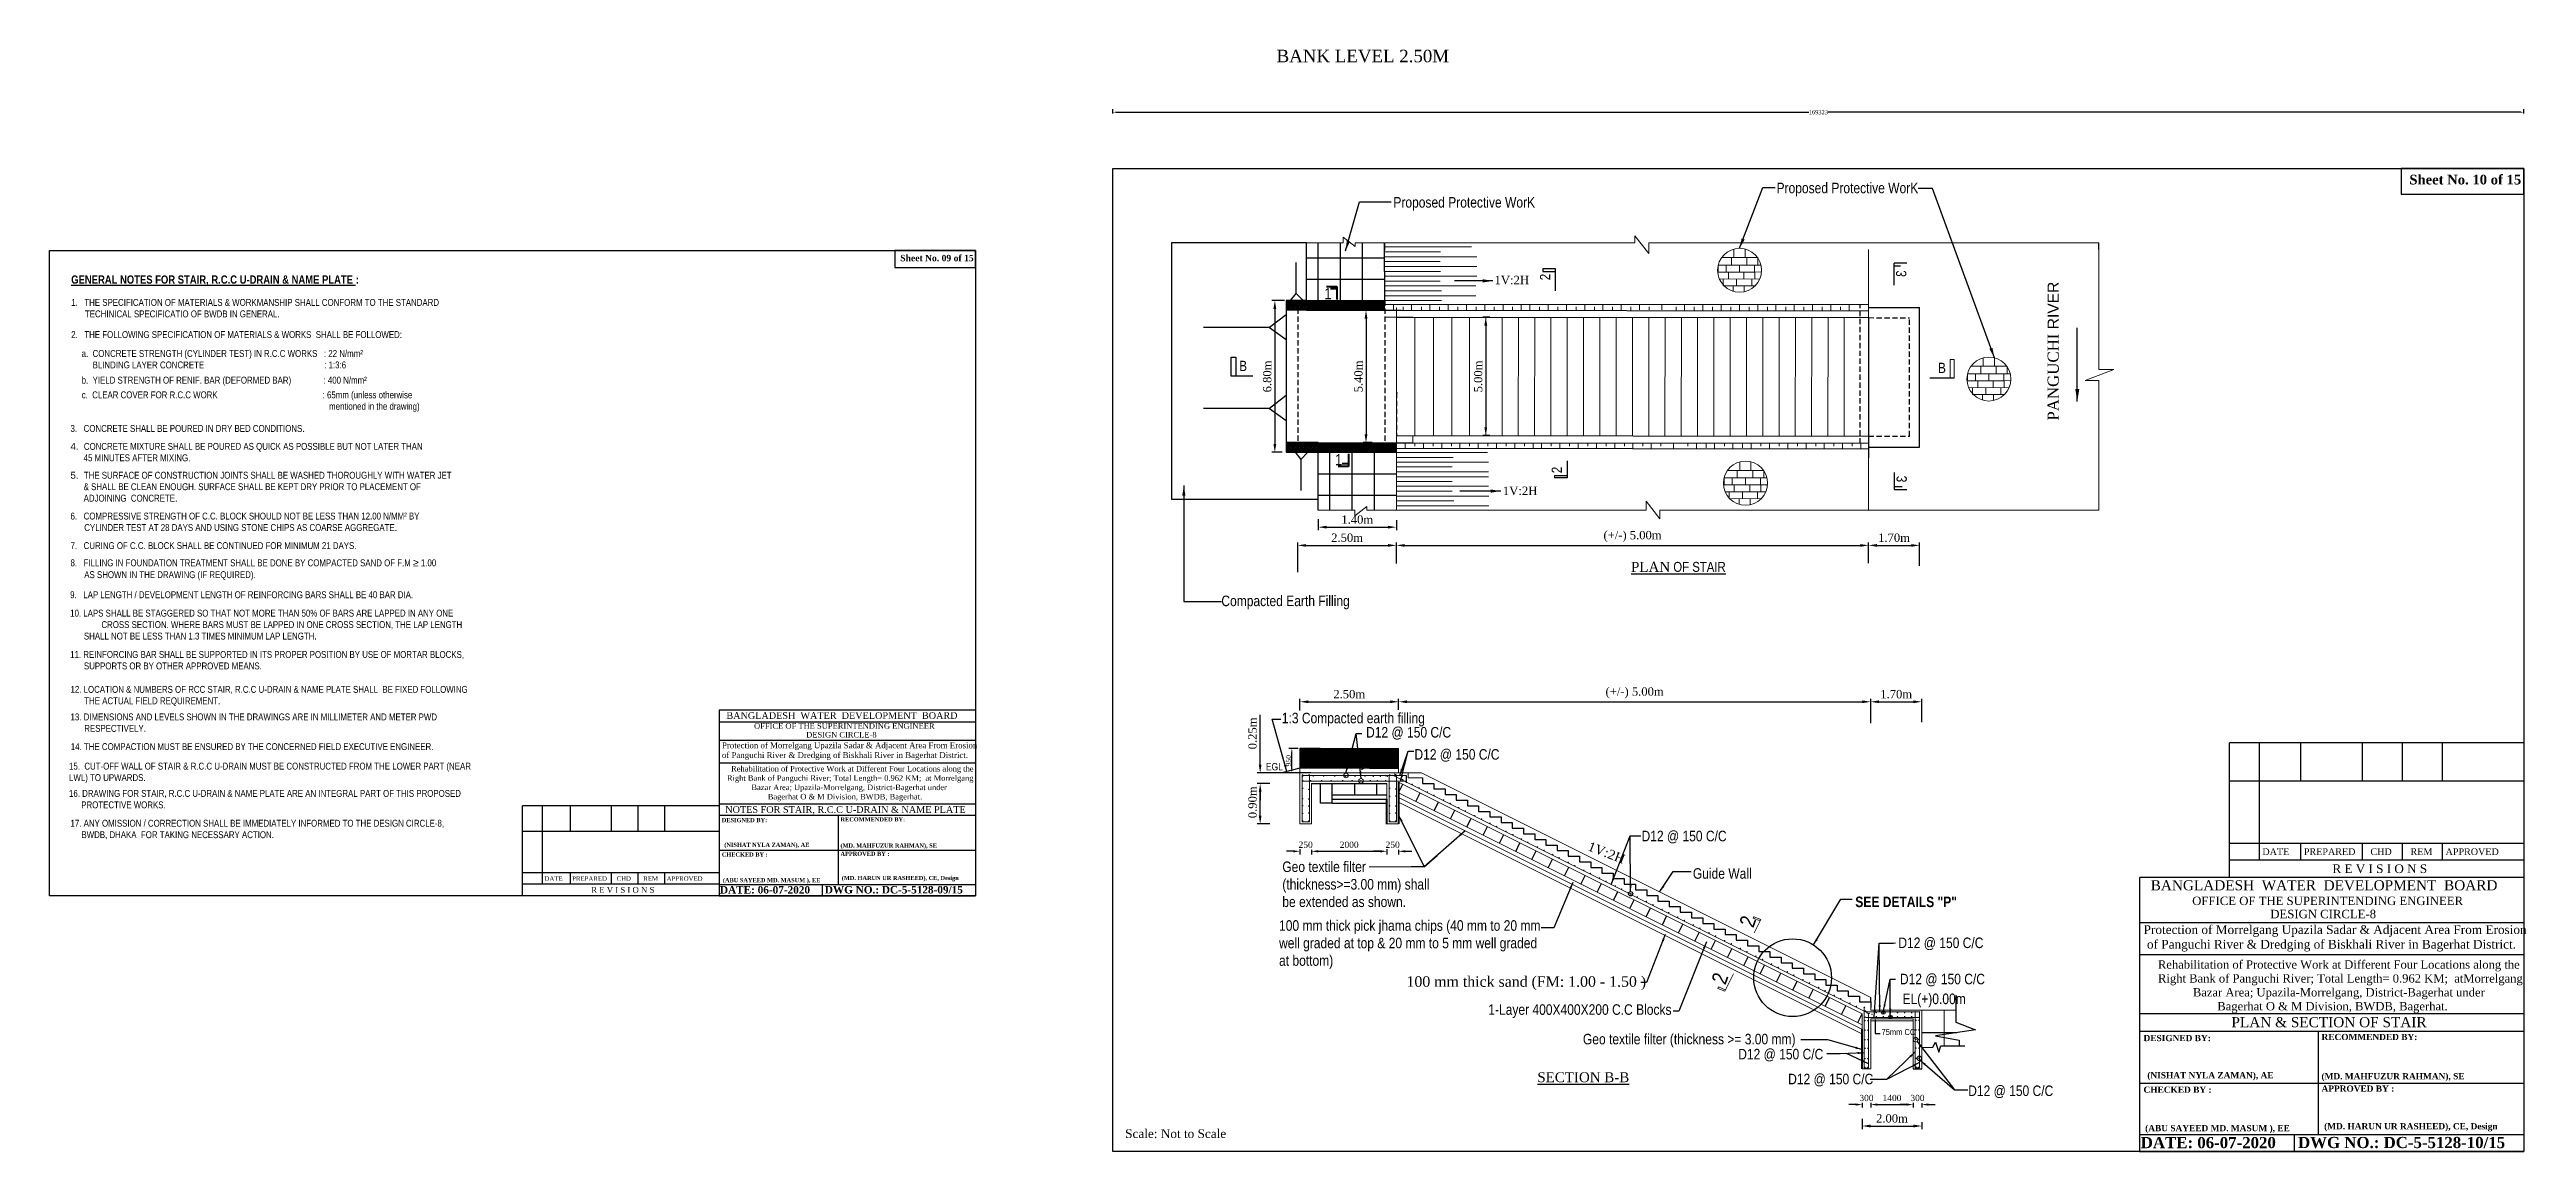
# Model space of a CAD drawing. Header units: metres. Extents: x -2434 to 11656, y -15288 to 8109.
# Drawn here: x 3266.8 to 3564, y -11732.6 to -11600.4 of the extents above; entities that cross this region are included whole.
import ezdxf
from ezdxf.enums import TextEntityAlignment as Align

# ---------------------------------------------------------------- set-up
doc = ezdxf.new("R2010")
doc.units = ezdxf.units.M
doc.linetypes.add('DASHEDX2', pattern=[38.1, 25.4, -12.7])
doc.layers.add('Blocks', color=11, linetype='Continuous', lineweight=9)
doc.layers.add('Layer1', color=7, linetype='Continuous', lineweight=13)
doc.layers.add('LINE', color=7, linetype='Continuous')
doc.styles.add('ARIAL NARROW', font='ARIALN.TTF')
doc.styles.add('Arial-50', font='arial.ttf')
doc.styles.add('Kazi_T_H', font='timesbd.ttf')
doc.styles.get("Standard").update_dxf_attribs({"font": 'times.ttf'})
doc.styles.add('TIMES', font='ARIALN.TTF')
doc.dimstyles.get("Standard").update_dxf_attribs({"dimtxt": 0.5, "dimasz": 0.4075, "dimexe": 0.364, "dimexo": 0.219, "dimgap": 0.09, "dimtad": 0, "dimdec": 0, "dimlfac": 1000, "dimzin": 0, "dimdsep": 46, "dimtxsty": 'Standard', "dimcen": 0.09, "dimadec": 0, "dimazin": 0, "dimtfac": 1, "dimtdec": 0, "dimtofl": 0, "dimtmove": 0, "dimatfit": 3, "dimfxl": 1, "dimtolj": 1, "dimtzin": 0, "dimarcsym": 0})
pattern_1 = [(45, (2405.6967, -11189.9707), (-2.245064, 2.245064), [])]
pattern_2 = [(45, (2405.69672, -11189.9707), (-0.0377170757, 0.0377170757), [])]
pattern_3 = [(0, (2405.69672, -11189.9707), (0, 0.129921), [0.094488, -0.035433]), (90, (2405.69672, -11189.9707), (-0.129921, 8e-18), [0.094488, -0.035433])]

msp = doc.modelspace()

# ---------------------------------------------------------------- texts
at = {"color": 7, "lineweight": 30, "ltscale": 0.18, "attachment_point": 1}
for s, insert, char_height, width in [('{\\fTimes New Roman|b1|i0|c0|p18;Sheet No. 10 of 15}', (3549.98586, -11615.461044), 1.16319853, 41.78171301), ('{\\fTimes New Roman|b1|i0|c0|p18;Sheet No. 09 of 15}', (3368.901418, -11625.068268), 0.76320555, 27.41409531)]:
    msp.add_mtext(s, dxfattribs=dict(at, insert=insert, char_height=char_height, width=width))
at = {"layer": 'Blocks', "color": 0, "linetype": 'ByBlock', "lineweight": 13, "ltscale": 0.5, "char_height": 1.26, "width": 34.36775309, "attachment_point": 1, "style": 'TIMES'}
for s, insert in [('\\A1;Proposed Protective WorK ', (3428.069991, -11618.138423)), ('\\A1;Proposed Protective WorK ', (3474.049248, -11616.414844)), ('\\A1;Compacted Earth Filling', (3407.434131, -11665.937099))]:
    msp.add_mtext(s, dxfattribs=dict(at, insert=insert))
at = {"layer": 'Layer1', "color": 7, "lineweight": 30, "extrusion": (0, 0, -1), "char_height": 1.224216, "width": 2.60451954, "attachment_point": 1, "text_direction": (0, -1, 0), "style": 'TIMES'}
for insert in [(3488.391359, -11626.927533), (3488.453894, -11651.565719)]:
    msp.add_mtext('3', dxfattribs=dict(at, insert=insert))
at = {"layer": 'Layer1', "color": 7, "lineweight": 30, "attachment_point": 1}
for s, insert, char_height, width, style in [('{\\fArial Narrow|b1|i0|c0|p34;\\LGENERAL NOTES FOR STAIR, R.C.C U-DRAIN & NAME PLATE\\l :}', (3269.420854, -11627.534771), 0.98962344, 39.21157167, 'TIMES'), ('\\pi-1.649,l1.649,t0,1.649;1.   THE SPECIFICATION OF MATERIALS & WORKMANSHIP SHALL CONFORM TO THE STANDARD TECHINICAL SPECIFICATIO OF BWDB IN GENERAL.', (3269.420854, -11630.361167), 0.8246862, 45.15869838, 'TIMES'), ('2.   THE FOLLOWING SPECIFICATION OF MATERIALS & WORKS  SHALL BE FOLLOWED:', (3269.420854, -11634.214931), 0.8246862, 41.35883992, 'TIMES'), ('a.  CONCRETE STRENGTH (CYLINDER TEST) IN R.C.C WORKS   : 22 N/mm²\\P     BLINDING LAYER CONCRETE^I                                                : 1:3:6', (3270.674386, -11636.483698), 0.8246862, 43.90516585, 'TIMES'), ('B', (3409.574493, -11637.771589), 1.224216, 2.60451954, 'TIMES'), ('B', (3493.433375, -11638.009594), 1.224216, 2.60451954, 'TIMES'), ('\\pi-29.689,l29.689;c.  {\\H0.9994x;CLEAR COVER FOR R.C.C WORK                                                : 65mm (unless otherwise  mentioned in the drawing)\\P\\pi0,l0;       }  \\P     ', (3270.67851, -11641.446868), 0.8246862, 41.35883992, 'TIMES'), ('b.  YIELD STRENGTH OF RENIF. BAR (DEFORMED BAR)^I          : 400 N/mm²', (3270.674386, -11639.683498), 0.8246862, 43.90516585, 'TIMES'), ('\\pi-1.6494,l1.6494;{\\fArial|b0|i0|c0|p34;4.  \\fArial Narrow|b0|i0|c0|p34;\\H0.99944x;\\C256;CONCRETE MIXTURE SHALL BE POURED AS QUICK AS POSSIBLE BUT NOT LATER THAN\\P      45 MINUTES AFTER MIXING.}', (3269.337611, -11647.622933), 0.8246862, 45.24194067, 'TIMES'), ('\\pi-2.004e+005,l2.004e+005;3.   {\\H0.9998x;\\C256;CONCRETE SHALL BE POURED IN DRY BED CONDITIONS\\fTimes New Roman|b0|i0|c0|p18;.\\fArial Narrow|b0|i0|c0|p34;\\H1x;\\C7; }', (3269.337611, -11645.474513), 0.8246862, 45.24194067, 'TIMES'), ('\\pi-2.004e+005,l2.004e+005;{\\fArial|b0|i0|c0|p34;5.  \\fArial Narrow|b0|i0|c0|p34;\\H0.9998x;\\C256;THE SURFACE OF CONSTRUCTION JOINTS SHALL BE WASHED THOROUGHLY WITH WATER JET\\P      & SHALL BE CLEAN ENOUGH. SURFACE SHALL BE KEPT DRY PRIOR TO PLACEMENT OF \\P      ADJOINING  CONCRETE\\fTimes New Roman|b0|i0|c0|p18;.}', (3269.337611, -11651.086969), 0.8246862, 56.81138858, 'TIMES'), ('\\pi-1.649,l1.649,t1.649;6.   {\\H0.9996x;\\C256;COMPRESSIVE STRENGTH OF C.C. BLOCK SHOULD NOT BE LESS THAN 12.00 N/MM² BY CYLINDER TEST AT 28 DAYS AND USING STONE CHIPS AS COARSE AGGREGATE\\fTimes New Roman|b0|i0|c0|p18;. }', (3269.337611, -11655.983494), 0.8246862, 45.30084597, 'TIMES'), ('\\pi-1.6494,l1.6494,t1.6494;7.   {\\H0.99963x;\\C256;CURING OF C.C. BLOCK SHALL BE CONTINUED FOR MINIMUM 21 DAYS.}', (3269.337611, -11659.528409), 0.8246862, 45.30084597, 'TIMES'), ('\\pi-1.649,l1.649;8.   FILLING IN FOUNDATION TREATMENT SHALL BE DONE BY COMPACTED SAND OF F.M {\\H1.083x;≥\\H0.9234x; 1.00 AS SHOWN IN THE DRAWING (IF REQUIRED). }', (3269.337611, -11661.524203), 0.8246862, 45.24194067, 'TIMES'), ('{\\fTimes New Roman|b0|i0|c0|p18;\\L PLAN\\fArial Narrow|b1|i0|c0|p34; \\fArial Narrow|b0|i0|c0|p34;OF STAIR}', (3456.140023, -11661.893608), 1.19021, 12.77492067, 'TIMES'), ('\\pt1.649;9.   LAP LENGTH / DEVELOPMENT LENGTH OF REINFORCING BARS SHALL BE 40 BAR DIA.\\P\\ptz;{\\H0.6063x;\\P\\pi-1.649,l1.649,t0,1.649;\\H1.649x;\\C256;10. LAPS SHALL BE STAGGERED SO THAT NOT MORE THAN 50% OF BARS ARE LAPPED IN ANY ONE               CROSS SECTION. WHERE BARS MUST BE LAPPED IN ONE CROSS SECTION, THE LAP LENGTH SHALL NOT BE LESS THAN 1.3 TIMES MINIMUM LAP LENGTH.\\P\\pi0,l0,tz;\\H0.6065x;\\P\\pi-1.649,l1.649,t1.649;\\H1.648x;11. REINFORCING BAR SHALL BE SUPPORTED IN ITS PROPER POSITION BY USE OF MORTAR BLOCKS, SUPPORTS OR BY OTHER APPROVED MEANS.\\P\\P\\P\\pi0,l0,tz;}\\P\\P\\P\\P\\P\\P\\P\\P   ', (3269.296614, -11665.418672), 0.8246862, 47.43365574, 'ARIAL NARROW'), ('\\pi-1.649,l1.649,t1.649;\\P12. LOCATION & NUMBERS OF RCC STAIR, R.C.C U-DRAIN & NAME PLATE SHALL  BE FIXED FOLLOWING THE ACTUAL FIELD REQUIREMENT.', (3269.337611, -11675.392201), 0.8246862, 49.19198087, 'TIMES'), ('\\pi-1.649,l1.649;13. DIMENSIONS AND LEVELS SHOWN IN THE DRAWINGS ARE IN MILLIMETER AND METER PWD RESPECTIVELY.', (3269.337611, -11680.071561), 0.8246862, 45.24194067, 'TIMES'), ('1:3 Compacted earth filling', (3414.685415, -11679.989002), 1.26, 34.36775309, 'TIMES'), ('D12 @ 150 C/C', (3424.795461, -11681.696278), 1.26, 34.36775309, 'TIMES'), ('{\\fTimes New Roman|b1|i0|c0|p18;\\L }\\P\\pl2.656;{\\H0.3145x;\\P\\P\\pi-1.468,l4.123;}15.  CUT-OFF WALL OF STAIR & R.C.C U-DRAIN MUST BE CONSTRUCTED FROM THE LOWER PART (NEAR     LWL) TO UPWARDS.\\P\\pi-1.468,l4.123;{\\H0.3774x;\\P\\pi-1.468,l4.123,t4.123,4.123;}16. DRAWING FOR STAIR, R.C.C U-DRAIN & NAME PLATE ARE AN INTEGRAL PART OF THIS PROPOSED       PROTECTIVE WORKS.   \\P\\pi0,l2.656,tz;\\P       ', (3266.504961, -11683.736622), 0.8246862, 52.60756216, 'TIMES'), ('\\pi-390,l390;14. THE COMPACTION MUST BE ENSURED BY THE CONCERNED FIELD EXECUTIVE ENGINEER.', (3269.374381, -11683.634178), 0.8246862, 57.41064421, 'TIMES'), ('EGL', (3412.782055, -11686.011519), 0.884156, 8.72070606, 'TIMES'), ('D12 @ 150 C/C', (3430.599321, -11684.347951), 1.26, 34.36775309, 'TIMES'), ('\\pi-390,l390;17. ANY OMISSION / CORRECTION SHALL BE IMMEDIATELY INFORMED TO THE DESIGN CIRCLE-8,\\P     BWDB, DHAKA  FOR TAKING NECESSARY ACTION.  ', (3269.335964, -11692.824428), 0.8246862, 45.24194067, 'TIMES'), ('D12 @ 150 C/C', (3457.852484, -11694.139815), 1.26, 34.36775309, 'TIMES'), ('Geo textile filter (thickness>=3.00 mm) shall be extended as shown.', (3414.74546, -11697.824746), 1.26, 18.16557421, 'TIMES'), ('Guide Wall', (3464.011447, -11698.630155), 1.26, 34.36775309, 'TIMES'), ('{\\fArial Narrow|b1|i0|c0|p34;SEE DETAILS "P"}', (3483.503532, -11702.033252), 1.26, 34.36775309, 'TIMES'), ('100 mm thick pick jhama chips (40 mm to 20 mm well graded at top & 20 mm to 5 mm well graded at bottom) ', (3414.355585, -11704.870279), 1.26, 32.14225099, 'TIMES'), ('D12 @ 150 C/C', (3488.667885, -11706.94533), 1.26, 10.53218725, 'TIMES'), ('{\\fTimes New Roman|b0|i0|c0|p18;100 mm thick sand (FM: 1.00 - 1.50 )}', (3429.644894, -11711.59076), 1.26, 34.36775309, 'TIMES'), ('D12 @ 150 C/C', (3488.853839, -11711.289909), 1.26, 10.53218725, 'TIMES'), ('1-Layer 400X400X200 C.C Blocks', (3439.466198, -11714.95095), 1.26, 34.36775309, 'TIMES'), ('EL(+)0.00m', (3489.171156, -11713.667869), 1.26, 34.36775309, 'TIMES'), ('Geo textile filter (thickness >= 3.00 mm)', (3450.818619, -11718.492596), 1.26, 34.36775309, 'TIMES'), ('75mm CC', (3486.650125, -11717.919432), 0.7193673, 6.30375308, 'TIMES'), ('D12 @ 150 C/C', (3469.451601, -11720.296387), 1.26, 34.36775309, 'TIMES'), ('{\\fTimes New Roman|b0|i0|c0|p18;\\LSECTION B-B}', (3445.346884, -11723.101767), 1.19021, 12.77492067, 'TIMES'), ('D12 @ 150 C/C', (3475.446112, -11723.284879), 1.26, 34.36775309, 'TIMES'), ('D12 @ 150 C/C', (3497.050402, -11724.689352), 1.26, 34.36775309, 'TIMES')]:
    msp.add_mtext(s, dxfattribs=dict(at, insert=insert, char_height=char_height, width=width, style=style))
at = {"layer": 'Layer1', "color": 7, "lineweight": 13, "char_height": 1.36024, "width": 13.41647086, "attachment_point": 1, "style": 'TIMES'}
for insert in [(3419.792619, -11629.048712), (3421.076125, -11648.957642)]:
    msp.add_mtext('1', dxfattribs=dict(at, insert=insert))
at = {"layer": 'Layer1', "color": 7, "lineweight": 30, "attachment_point": 1, "style": 'TIMES'}
for s, insert, char_height, width, rotation in [('2', (3445.665463, -11628.113858), 1.224216, 2.60451954, 90), ('2', (3447.066833, -11651.260798), 1.224216, 2.60451954, 90), ('{\\fTimes New Roman|b0|i0|c0|p18;\\C0;1V:2H}', (3451.704662, -11695.408382), 1.122198, 11.06858846, 338.79628874), ('2', (3469.530549, -11705.251442), 1.836324, 3.90677931, 70.48205617), ('2', (3466.184237, -11712.087355), 1.836324, 3.90677931, 70.48205617)]:
    msp.add_mtext(s, dxfattribs=dict(at, insert=insert, char_height=char_height, width=width, rotation=rotation))
at = {"layer": 'LINE', "color": 0, "linetype": 'ByBlock', "lineweight": -3, "ltscale": 0.5}
for s, height, p in [('BANGLADESH  WATER  DEVELOPMENT  BOARD', 0.80824714, (3361.907018, -11680.723174)), ('OFFICE OF THE SUPERINTENDING ENGINEER', 0.67413024, (3362.191167, -11681.902038)), ('DESIGN CIRCLE-8', 0.67413024, (3361.836281, -11682.956407)), ('NOTES FOR STAIR, R.C.C U-DRAIN & NAME PLATE ', 0.80895629, (3362.48059, -11691.995536)), ('R E V I S I O N S', 1.04145452, (3546.43654, -11699.20985)), ('R E V I S I O N S', 0.69430301, (3335.609844, -11701.578692)), ('BANGLADESH  WATER  DEVELOPMENT  BOARD', 1.21237071, (3539.74988, -11701.280453)), ('OFFICE OF THE SUPERINTENDING ENGINEER', 1.01119536, (3540.176104, -11703.048748)), ('DESIGN CIRCLE-8', 1.01119536, (3539.643775, -11704.630303)), ('PLAN & SECTION OF STAIR ', 1.21343443, (3540.571911, -11717.702337))]:
    msp.add_text(s, height=height, dxfattribs=at).set_placement(p, align=Align.CENTER)
at = {"layer": 'LINE', "color": 0, "linetype": 'ByBlock', "lineweight": -3, "ltscale": 0.5, "style": 'Kazi_T_H'}
for s, height, p in [('DESIGNED BY:', 0.49524832, (3347.488922, -11693.108711)), ('RECOMMENDED BY:', 0.49524832, (3361.728782, -11693.020227)), ('CHECKED BY :', 0.49524832, (3347.488922, -11697.235781)), ('(NISHAT NYLA ZAMAN), AE', 0.49524832, (3347.791557, -11696.08058)), ('APPROVED BY :', 0.49524832, (3361.728782, -11697.147297)), ('(MD. MAHFUZUR RAHMAN), SE ', 0.49524832, (3361.724343, -11696.15915)), ('DATE: 06-07-2020', 0.89144698, (3347.266586, -11701.666096)), ('(ABU SAYEED MD. MASUM ), EE', 0.49524832, (3347.619676, -11700.311015)), ('DWG NO.: DC-5-5128-09/15', 0.89144698, (3359.84879, -11701.657098)), ('DESIGNED BY:', 0.74287248, (3518.084408, -11719.372101)), ('RECOMMENDED BY:', 0.74287248, (3539.444199, -11719.239375)), ('CHECKED BY :', 0.74287248, (3518.084408, -11725.562705)), ('(NISHAT NYLA ZAMAN), AE', 0.74287248, (3518.538361, -11723.829904)), ('APPROVED BY :', 0.74287248, (3539.444199, -11725.429979)), ('(MD. MAHFUZUR RAHMAN), SE ', 0.74287248, (3539.43754, -11723.947759)), ('DATE: 06-07-2020', 1.33717047, (3517.750905, -11732.208177)), ('(ABU SAYEED MD. MASUM ), EE', 0.74287248, (3518.280539, -11730.175557)), ('DWG NO.: DC-5-5128-10/15', 1.33717047, (3536.62421, -11732.194682))]:
    msp.add_text(s, height=height, dxfattribs=at).set_placement(p)
at = {"layer": 'LINE', "color": 0, "linetype": 'ByBlock', "lineweight": -3, "ltscale": 0.5}
for s, height, p in [('DATE', 0.8003551, (3532.349168, -11697.047402)), ('PREPARED', 0.8003551, (3537.330882, -11697.047402)), ('CHD', 0.8003551, (3545.313064, -11697.047402)), ('REM', 0.8003551, (3550.122102, -11697.047402)), ('APPROVED', 0.8003551, (3554.330873, -11697.047402)), ('DATE', 0.5335701, (3326.218263, -11700.13706)), ('PREPARED', 0.5335701, (3329.539405, -11700.13706)), ('CHD', 0.5335701, (3334.86086, -11700.13706)), ('REM', 0.5335701, (3338.066885, -11700.13706)), ('APPROVED', 0.5335701, (3340.872733, -11700.13706))]:
    msp.add_text(s, height=height, dxfattribs=at).set_placement(p)
for s, insert, char_height, width, attachment_point in [('\\pi-812,l812,t405.9,812;BANK LEVEL 2.50M', (3414.058379, -11600.469454), 1.499472, 178.49280541, 1), ('1V:2H', (3440.207573, -11627.577287), 1.008668, 23.60143026, 1), ('1V:2H', (3441.207789, -11652.859128), 1.008668, 23.60143026, 1), ('{\\fTimes New Roman|b1|i0|c0|p18;  }Protection of Morrelgang Upazila Sadar & Adjacent Area From Erosion    \\P  of Panguchi River & Dredging of Biskhali River in Bagerhat District.', (3346.975819, -11683.540536), 0.701735265, 31.18743631, 1), ('                   Rehabilitation of Protective Work at Different Four Locations along the \\P                 Right Bank of Panguchi River; Total Length= 0.962 KM;  at Morrelgang\\P                Bazar Area; Upazila-Morrelgang, District-Bagerhat under \\P            Bagerhat O & M Division, BWDB, Bagerhat.', (3360.746707, -11686.361434), 0.67, 42.14307159, 2), ('{\\fTimes New Roman|b1|i0|c0|p18; }Protection of Morrelgang Upazila Sadar & Adjacent Area From Erosion   \\P  of Panguchi River & Dredging of Biskhali River in Bagerhat District.', (3517.70254, -11705.469417), 1.052602897, 45.99891336, 1), ('                Rehabilitation of Protective Work at Different Four Locations along the \\P                 Right Bank of Panguchi River; Total Length= 0.962 KM;  atMorrelgang\\P                Bazar Area; Upazila-Morrelgang, District-Bagerhat under \\P            Bagerhat O & M Division, BWDB, Bagerhat.', (3538.498151, -11709.678538), 1, 49.01514686, 2)]:
    msp.add_mtext(s, dxfattribs=dict(at, insert=insert, char_height=char_height, width=width, attachment_point=attachment_point))
at = {"layer": 'LINE', "color": 0, "linetype": 'ByBlock', "lineweight": -3, "ltscale": 0.5, "insert": (3507.253009, -11636.614241), "char_height": 1.3374938, "attachment_point": 5, "rotation": 90, "style": 'Arial-50'}
msp.add_mtext('{\\fTimes New Roman|b0|i0|c0|p18;PANGUCHI} RIVER', dxfattribs=at)
at = {"layer": 'LINE', "color": 0, "linetype": 'ByBlock', "lineweight": -3, "ltscale": 0.5, "attachment_point": 2, "style": 'Kazi_T_H'}
for insert, char_height, width in [((3368.903067, -11699.553817), 0.49524832, 14.47510883), ((3550.164675, -11729.201133), 0.74287248, 22.17892864)]:
    msp.add_mtext('(MD. HARUN UR RASHEED), CE, Design', dxfattribs=dict(at, insert=insert, char_height=char_height, width=width))
at = {"layer": 'LINE', "color": 7, "linetype": 'ByBlock', "lineweight": 30, "ltscale": 0.5, "insert": (3395.887774, -11729.938762), "char_height": 1.05079669, "width": 22.07094927, "attachment_point": 1}
msp.add_mtext('Scale: Not to Scale', dxfattribs=at)

# ---------------------------------------------------------------- blocks, each defined once
blk = doc.blocks.new('*D486')
at = {"layer": 'Defpoints', "color": 0, "lineweight": -3}
for p in [(3484.33, -11728.46), (3491.47, -11728.88), (3491.47, -11729.55)]:
    blk.add_point(p, dxfattribs=at)
at = {"layer": 'Layer1', "color": 0, "lineweight": -2}
for p, q in [((3484.33, -11728.68), (3484.33, -11729.91)), ((3491.47, -11729.09), (3491.47, -11729.91))]:
    blk.add_line(p, q, dxfattribs=at)
at = {"layer": 'Layer1', "color": 7, "lineweight": -2}
blk.add_line((3485.33, -11729.55), (3490.47, -11729.55), dxfattribs=at)
at = {"layer": 'Layer1', "color": 7, "lineweight": -3}
for points in [[(3485.33, -11729.38), (3485.33, -11729.72), (3484.33, -11729.55)], [(3490.47, -11729.38), (3490.47, -11729.72), (3491.47, -11729.55)]]:
    blk.add_solid(points, dxfattribs=at)
at = {"layer": 'Layer1', "color": 0, "lineweight": 30, "insert": (3487.9, -11728.64), "char_height": 1, "attachment_point": 5}
blk.add_mtext('\\A1;2.00m', dxfattribs=at)
blk = doc.blocks.new('*D487')
at = {"layer": 'Defpoints', "color": 0, "lineweight": -3}
for p in [(3484.33, -11726.56), (3485.35, -11726.53), (3485.35, -11726.98)]:
    blk.add_point(p, dxfattribs=at)
at = {"layer": 'Layer1', "color": 7, "lineweight": -2}
for p, q in [((3483.53, -11726.98), (3482.73, -11726.98)), ((3486.15, -11726.98), (3486.95, -11726.98))]:
    blk.add_line(p, q, dxfattribs=at)
at = {"layer": 'Layer1', "color": 0, "lineweight": -2}
for p, q in [((3484.33, -11726.78), (3484.33, -11727.34)), ((3485.35, -11726.75), (3485.35, -11727.34))]:
    blk.add_line(p, q, dxfattribs=at)
at = {"layer": 'Layer1', "color": 7, "lineweight": -3}
for points in [[(3483.53, -11726.84), (3483.53, -11727.11), (3484.33, -11726.98)], [(3486.15, -11726.84), (3486.15, -11727.11), (3485.35, -11726.98)]]:
    blk.add_solid(points, dxfattribs=at)
at = {"layer": 'Layer1', "color": 0, "lineweight": 30, "insert": (3484.84, -11726.19), "char_height": 0.75, "attachment_point": 5}
blk.add_mtext('\\A1;300', dxfattribs=at)
blk = doc.blocks.new('*D488')
at = {"layer": 'Defpoints', "color": 0, "lineweight": -3}
for p in [(3427.29, -11696.13), (3428.7, -11696.2), (3428.7, -11696.6)]:
    blk.add_point(p, dxfattribs=at)
at = {"layer": 'Layer1', "color": 7, "lineweight": -2}
for p, q in [((3426.49, -11696.6), (3425.69, -11696.6)), ((3429.5, -11696.6), (3430.3, -11696.6))]:
    blk.add_line(p, q, dxfattribs=at)
at = {"layer": 'Layer1', "color": 0, "lineweight": -2}
for p, q in [((3427.29, -11696.35), (3427.29, -11696.97)), ((3428.7, -11696.42), (3428.7, -11696.97))]:
    blk.add_line(p, q, dxfattribs=at)
at = {"layer": 'Layer1', "color": 7, "lineweight": -3}
for points in [[(3426.49, -11696.47), (3426.49, -11696.74), (3427.29, -11696.6)], [(3429.5, -11696.47), (3429.5, -11696.74), (3428.7, -11696.6)]]:
    blk.add_solid(points, dxfattribs=at)
at = {"layer": 'Layer1', "color": 0, "lineweight": 30, "insert": (3427.99, -11695.82), "char_height": 0.75, "attachment_point": 5}
blk.add_mtext('\\A1;250', dxfattribs=at)
blk = doc.blocks.new('*D489')
at = {"layer": 'Defpoints', "color": 0, "lineweight": -3}
for p in [(3428.44, -11661.9), (3485.09, -11659.91), (3485.09, -11662.25)]:
    blk.add_point(p, dxfattribs=at)
at = {"layer": 'Layer1', "color": 0, "lineweight": -2}
for p, q in [((3428.44, -11661.68), (3428.44, -11659.55)), ((3485.09, -11662.03), (3485.09, -11659.55))]:
    blk.add_line(p, q, dxfattribs=at)
at = {"layer": 'Layer1', "color": 7, "lineweight": -2}
blk.add_line((3429.44, -11659.91), (3484.09, -11659.91), dxfattribs=at)
at = {"layer": 'Layer1', "color": 7, "lineweight": -3}
for points in [[(3429.44, -11659.75), (3429.44, -11660.08), (3428.44, -11659.91)], [(3484.09, -11659.75), (3484.09, -11660.08), (3485.09, -11659.91)]]:
    blk.add_solid(points, dxfattribs=at)
at = {"layer": 'Layer1', "color": 0, "lineweight": 30, "insert": (3456.77, -11658.84), "char_height": 1, "attachment_point": 5}
blk.add_mtext('\\A1;(+/-) 5.00m', dxfattribs=at)
blk = doc.blocks.new('*D490')
at = {"layer": 'Defpoints', "color": 0, "lineweight": -3}
for p in [(3485.09, -11662.25), (3491.21, -11659.91), (3491.21, -11662.6)]:
    blk.add_point(p, dxfattribs=at)
at = {"layer": 'Layer1', "color": 0, "lineweight": -2}
for p, q in [((3485.09, -11662.03), (3485.09, -11659.55)), ((3491.21, -11662.38), (3491.21, -11659.55))]:
    blk.add_line(p, q, dxfattribs=at)
at = {"layer": 'Layer1', "color": 7, "lineweight": -2}
blk.add_line((3486.09, -11659.91), (3490.21, -11659.91), dxfattribs=at)
at = {"layer": 'Layer1', "color": 7, "lineweight": -3}
for points in [[(3486.09, -11659.75), (3486.09, -11660.08), (3485.09, -11659.91)], [(3490.21, -11659.75), (3490.21, -11660.08), (3491.21, -11659.91)]]:
    blk.add_solid(points, dxfattribs=at)
at = {"layer": 'Layer1', "color": 0, "lineweight": 30, "insert": (3488.15, -11659), "char_height": 1, "attachment_point": 5}
blk.add_mtext('\\A1;1.70m', dxfattribs=at)
blk = doc.blocks.new('*D491')
at = {"layer": 'Defpoints', "color": 0, "lineweight": -3}
for p in [(3428.44, -11659.91), (3428.44, -11662.29), (3416.6, -11663.35)]:
    blk.add_point(p, dxfattribs=at)
at = {"layer": 'Layer1', "color": 0, "lineweight": -2}
for p, q in [((3416.6, -11663.13), (3416.6, -11659.55)), ((3428.44, -11662.07), (3428.44, -11659.55))]:
    blk.add_line(p, q, dxfattribs=at)
at = {"layer": 'Layer1', "color": 7, "lineweight": -2}
blk.add_line((3417.6, -11659.91), (3427.44, -11659.91), dxfattribs=at)
at = {"layer": 'Layer1', "color": 7, "lineweight": -3}
for points in [[(3417.6, -11659.75), (3417.6, -11660.08), (3416.6, -11659.91)], [(3427.44, -11659.75), (3427.44, -11660.08), (3428.44, -11659.91)]]:
    blk.add_solid(points, dxfattribs=at)
at = {"layer": 'Layer1', "color": 0, "lineweight": 30, "insert": (3422.52, -11659), "char_height": 1, "attachment_point": 5}
blk.add_mtext('\\A1;2.50m', dxfattribs=at)
blk = doc.blocks.new('*D492')
at = {"layer": 'Defpoints', "color": 0, "lineweight": -3}
for p in [(3412.09, -11688.48), (3412.8, -11688.48), (3413.47, -11693.32)]:
    blk.add_point(p, dxfattribs=at)
at = {"layer": 'Layer1', "color": 0, "lineweight": -2}
for p, q in [((3412.58, -11688.48), (3411.72, -11688.48)), ((3413.25, -11693.32), (3411.72, -11693.32))]:
    blk.add_line(p, q, dxfattribs=at)
at = {"layer": 'Layer1', "color": 7, "lineweight": -2}
blk.add_line((3412.09, -11692.32), (3412.09, -11689.48), dxfattribs=at)
at = {"layer": 'Layer1', "color": 7, "lineweight": -3}
for points in [[(3411.92, -11689.48), (3412.25, -11689.48), (3412.09, -11688.48)], [(3411.92, -11692.32), (3412.25, -11692.32), (3412.09, -11693.32)]]:
    blk.add_solid(points, dxfattribs=at)
at = {"layer": 'Layer1', "color": 0, "lineweight": 30, "insert": (3411.18, -11690.72), "char_height": 1, "attachment_point": 5, "rotation": 90}
blk.add_mtext('\\A1;0.90m', dxfattribs=at)
blk = doc.blocks.new('*D493')
at = {"layer": 'Defpoints', "color": 0, "lineweight": -3}
for p in [(3428.7, -11679.85), (3485.35, -11678.67), (3485.35, -11681.47)]:
    blk.add_point(p, dxfattribs=at)
at = {"layer": 'Layer1', "color": 0, "lineweight": -2}
for p, q in [((3428.7, -11679.63), (3428.7, -11678.3)), ((3485.35, -11681.25), (3485.35, -11678.3))]:
    blk.add_line(p, q, dxfattribs=at)
at = {"layer": 'Layer1', "color": 7, "lineweight": -2}
blk.add_line((3429.7, -11678.67), (3484.35, -11678.67), dxfattribs=at)
at = {"layer": 'Layer1', "color": 7, "lineweight": -3}
for points in [[(3429.7, -11678.5), (3429.7, -11678.83), (3428.7, -11678.67)], [(3484.35, -11678.5), (3484.35, -11678.83), (3485.35, -11678.67)]]:
    blk.add_solid(points, dxfattribs=at)
at = {"layer": 'Layer1', "color": 0, "lineweight": 30, "insert": (3457.02, -11677.6), "char_height": 1, "attachment_point": 5}
blk.add_mtext('\\A1;(+/-) 5.00m', dxfattribs=at)
blk = doc.blocks.new('*D494')
at = {"layer": 'Defpoints', "color": 0, "lineweight": -3}
for p in [(3416.86, -11679.93), (3428.7, -11678.67), (3428.7, -11679.85)]:
    blk.add_point(p, dxfattribs=at)
at = {"layer": 'Layer1', "color": 0, "lineweight": -2}
for p, q in [((3416.86, -11679.71), (3416.86, -11678.3)), ((3428.7, -11679.63), (3428.7, -11678.3))]:
    blk.add_line(p, q, dxfattribs=at)
at = {"layer": 'Layer1', "color": 7, "lineweight": -2}
blk.add_line((3417.86, -11678.67), (3427.7, -11678.67), dxfattribs=at)
at = {"layer": 'Layer1', "color": 7, "lineweight": -3}
for points in [[(3417.86, -11678.5), (3417.86, -11678.83), (3416.86, -11678.67)], [(3427.7, -11678.5), (3427.7, -11678.83), (3428.7, -11678.67)]]:
    blk.add_solid(points, dxfattribs=at)
at = {"layer": 'Layer1', "color": 0, "lineweight": 30, "insert": (3422.78, -11677.76), "char_height": 1, "attachment_point": 5}
blk.add_mtext('\\A1;2.50m', dxfattribs=at)
blk = doc.blocks.new('*D495')
at = {"layer": 'Defpoints', "color": 0, "lineweight": -3}
for p in [(3490.45, -11726.55), (3491.47, -11726.57), (3491.47, -11726.98)]:
    blk.add_point(p, dxfattribs=at)
at = {"layer": 'Layer1', "color": 7, "lineweight": -2}
for p, q in [((3489.65, -11726.98), (3488.85, -11726.98)), ((3492.27, -11726.98), (3493.07, -11726.98))]:
    blk.add_line(p, q, dxfattribs=at)
at = {"layer": 'Layer1', "color": 0, "lineweight": -2}
for p, q in [((3490.45, -11726.77), (3490.45, -11727.34)), ((3491.47, -11726.79), (3491.47, -11727.34))]:
    blk.add_line(p, q, dxfattribs=at)
at = {"layer": 'Layer1', "color": 7, "lineweight": -3}
for points in [[(3489.65, -11726.84), (3489.65, -11727.11), (3490.45, -11726.98)], [(3492.27, -11726.84), (3492.27, -11727.11), (3491.47, -11726.98)]]:
    blk.add_solid(points, dxfattribs=at)
at = {"layer": 'Layer1', "color": 0, "lineweight": 30, "insert": (3490.96, -11726.19), "char_height": 0.75, "attachment_point": 5}
blk.add_mtext('\\A1;300', dxfattribs=at)
blk = doc.blocks.new('*D496')
at = {"layer": 'Defpoints', "color": 0, "lineweight": -3}
for p in [(3485.35, -11726.53), (3490.45, -11726.55), (3490.45, -11726.98)]:
    blk.add_point(p, dxfattribs=at)
at = {"layer": 'Layer1', "color": 0, "lineweight": -2}
for p, q in [((3485.35, -11726.75), (3485.35, -11727.34)), ((3490.45, -11726.77), (3490.45, -11727.34))]:
    blk.add_line(p, q, dxfattribs=at)
at = {"layer": 'Layer1', "color": 7, "lineweight": -2}
blk.add_line((3486.15, -11726.98), (3489.65, -11726.98), dxfattribs=at)
at = {"layer": 'Layer1', "color": 7, "lineweight": -3}
for points in [[(3486.15, -11726.84), (3486.15, -11727.11), (3485.35, -11726.98)], [(3489.65, -11726.84), (3489.65, -11727.11), (3490.45, -11726.98)]]:
    blk.add_solid(points, dxfattribs=at)
at = {"layer": 'Layer1', "color": 0, "lineweight": 30, "insert": (3487.9, -11726.19), "char_height": 0.75, "attachment_point": 5}
blk.add_mtext('\\A1;1400', dxfattribs=at)
blk = doc.blocks.new('*D497')
at = {"layer": 'Defpoints', "color": 0, "lineweight": -3}
for p in [(3418.26, -11696.42), (3427.29, -11696.2), (3427.29, -11696.6)]:
    blk.add_point(p, dxfattribs=at)
at = {"layer": 'Layer1', "color": 0, "lineweight": -2}
for p, q in [((3418.26, -11696.64), (3418.26, -11696.97)), ((3427.29, -11696.42), (3427.29, -11696.97))]:
    blk.add_line(p, q, dxfattribs=at)
at = {"layer": 'Layer1', "color": 7, "lineweight": -2}
blk.add_line((3419.06, -11696.6), (3426.49, -11696.6), dxfattribs=at)
at = {"layer": 'Layer1', "color": 7, "lineweight": -3}
for points in [[(3419.06, -11696.47), (3419.06, -11696.74), (3418.26, -11696.6)], [(3426.49, -11696.47), (3426.49, -11696.74), (3427.29, -11696.6)]]:
    blk.add_solid(points, dxfattribs=at)
at = {"layer": 'Layer1', "color": 0, "lineweight": 30, "insert": (3422.77, -11695.82), "char_height": 0.75, "attachment_point": 5}
blk.add_mtext('\\A1;2000', dxfattribs=at)
blk = doc.blocks.new('*D498')
at = {"layer": 'Defpoints', "color": 0, "lineweight": -3}
for p in [(3412.09, -11687.2), (3413.34, -11687.2), (3413.45, -11688.48)]:
    blk.add_point(p, dxfattribs=at)
at = {"layer": 'Layer1', "color": 7, "lineweight": -2}
for p, q in [((3412.09, -11686.2), (3412.09, -11680.22)), ((3412.09, -11689.48), (3412.09, -11690.48))]:
    blk.add_line(p, q, dxfattribs=at)
at = {"layer": 'Layer1', "color": 0, "lineweight": -2}
for p, q in [((3413.12, -11687.2), (3411.72, -11687.2)), ((3413.23, -11688.48), (3411.72, -11688.48))]:
    blk.add_line(p, q, dxfattribs=at)
at = {"layer": 'Layer1', "color": 7, "lineweight": -3}
for points in [[(3411.92, -11686.2), (3412.25, -11686.2), (3412.09, -11687.2)], [(3411.92, -11689.48), (3412.25, -11689.48), (3412.09, -11688.48)]]:
    blk.add_solid(points, dxfattribs=at)
at = {"layer": 'Layer1', "color": 0, "lineweight": 30, "insert": (3411.18, -11682.46), "char_height": 1, "attachment_point": 5, "rotation": 90}
blk.add_mtext('\\A1;0.25m', dxfattribs=at)
blk = doc.blocks.new('*D499')
at = {"layer": 'Defpoints', "color": 0, "lineweight": -3}
for p in [(3491.47, -11678.67), (3485.35, -11681), (3491.47, -11681.35)]:
    blk.add_point(p, dxfattribs=at)
at = {"layer": 'Layer1', "color": 0, "lineweight": -2}
for p, q in [((3485.35, -11680.78), (3485.35, -11678.3)), ((3491.47, -11681.13), (3491.47, -11678.3))]:
    blk.add_line(p, q, dxfattribs=at)
at = {"layer": 'Layer1', "color": 7, "lineweight": -2}
blk.add_line((3486.35, -11678.67), (3490.47, -11678.67), dxfattribs=at)
at = {"layer": 'Layer1', "color": 7, "lineweight": -3}
for points in [[(3486.35, -11678.5), (3486.35, -11678.83), (3485.35, -11678.67)], [(3490.47, -11678.5), (3490.47, -11678.83), (3491.47, -11678.67)]]:
    blk.add_solid(points, dxfattribs=at)
at = {"layer": 'Layer1', "color": 0, "lineweight": 30, "insert": (3488.41, -11677.76), "char_height": 1, "attachment_point": 5}
blk.add_mtext('\\A1;1.70m', dxfattribs=at)
blk = doc.blocks.new('*D500')
at = {"layer": 'Defpoints', "color": 0, "lineweight": -3}
for p in [(3439.87, -11632.55), (3439.16, -11646.75), (3439.86, -11646.75)]:
    blk.add_point(p, dxfattribs=at)
at = {"layer": 'Layer1', "color": 0, "lineweight": -2}
for p, q in [((3439.65, -11632.55), (3438.8, -11632.55)), ((3439.64, -11646.75), (3438.8, -11646.75))]:
    blk.add_line(p, q, dxfattribs=at)
at = {"layer": 'Layer1', "color": 7, "lineweight": -2}
blk.add_line((3439.16, -11633.55), (3439.16, -11645.75), dxfattribs=at)
at = {"layer": 'Layer1', "color": 7, "lineweight": -3}
for points in [[(3438.99, -11633.55), (3439.33, -11633.55), (3439.16, -11632.55)], [(3438.99, -11645.75), (3439.33, -11645.75), (3439.16, -11646.75)]]:
    blk.add_solid(points, dxfattribs=at)
at = {"layer": 'Layer1', "color": 0, "lineweight": 30, "insert": (3438.25, -11639.65), "char_height": 1, "attachment_point": 5, "rotation": 90}
blk.add_mtext('\\A1;5.00m', dxfattribs=at)
blk = doc.blocks.new('*D501')
at = {"layer": 'Defpoints', "color": 0, "lineweight": -3}
for p in [(3425.73, -11631.71), (3424.79, -11647.59), (3425.73, -11647.59)]:
    blk.add_point(p, dxfattribs=at)
at = {"layer": 'Layer1', "color": 0, "lineweight": -2}
for p, q in [((3425.51, -11631.71), (3424.43, -11631.71)), ((3425.51, -11647.59), (3424.43, -11647.59))]:
    blk.add_line(p, q, dxfattribs=at)
at = {"layer": 'Layer1', "color": 7, "lineweight": -2}
blk.add_line((3424.79, -11632.71), (3424.79, -11646.59), dxfattribs=at)
at = {"layer": 'Layer1', "color": 7, "lineweight": -3}
for points in [[(3424.62, -11632.71), (3424.96, -11632.71), (3424.79, -11631.71)], [(3424.62, -11646.59), (3424.96, -11646.59), (3424.79, -11647.59)]]:
    blk.add_solid(points, dxfattribs=at)
at = {"layer": 'Layer1', "color": 0, "lineweight": 30, "insert": (3423.88, -11639.65), "char_height": 1, "attachment_point": 5, "rotation": 90}
blk.add_mtext('\\A1;5.40m', dxfattribs=at)
blk = doc.blocks.new('*D502')
at = {"layer": 'Defpoints', "color": 0, "lineweight": -3}
for p in [(3416.85, -11696.13), (3418.26, -11696.2), (3418.26, -11696.6)]:
    blk.add_point(p, dxfattribs=at)
at = {"layer": 'Layer1', "color": 7, "lineweight": -2}
for p, q in [((3416.05, -11696.6), (3415.25, -11696.6)), ((3419.06, -11696.6), (3419.86, -11696.6))]:
    blk.add_line(p, q, dxfattribs=at)
at = {"layer": 'Layer1', "color": 0, "lineweight": -2}
for p, q in [((3416.85, -11696.35), (3416.85, -11696.97)), ((3418.26, -11696.42), (3418.26, -11696.97))]:
    blk.add_line(p, q, dxfattribs=at)
at = {"layer": 'Layer1', "color": 7, "lineweight": -3}
for points in [[(3416.05, -11696.47), (3416.05, -11696.74), (3416.85, -11696.6)], [(3419.06, -11696.47), (3419.06, -11696.74), (3418.26, -11696.6)]]:
    blk.add_solid(points, dxfattribs=at)
at = {"layer": 'Layer1', "color": 0, "lineweight": 30, "insert": (3417.55, -11695.82), "char_height": 0.75, "attachment_point": 5}
blk.add_mtext('\\A1;250', dxfattribs=at)
blk = doc.blocks.new('*D129')
at = {"layer": 'Defpoints', "color": 0, "lineweight": -3}
for p in [(3415.89, -11684.27), (3416.86, -11684.27), (3416.58, -11687.2)]:
    blk.add_point(p, dxfattribs=at)
at = {"layer": 'Layer1', "color": 0, "lineweight": -2}
for p, q in [((3416.64, -11684.27), (3415.52, -11684.27)), ((3416.36, -11687.2), (3415.52, -11687.2))]:
    blk.add_line(p, q, dxfattribs=at)
at = {"layer": 'Layer1', "color": 7, "lineweight": -2}
blk.add_line((3415.89, -11686.7), (3415.89, -11684.77), dxfattribs=at)
at = {"layer": 'Layer1', "color": 7, "lineweight": -3}
for points in [[(3415.8, -11684.77), (3415.97, -11684.77), (3415.89, -11684.27)], [(3415.8, -11686.7), (3415.97, -11686.7), (3415.89, -11687.2)]]:
    blk.add_solid(points, dxfattribs=at)
at = {"layer": 'Layer1', "color": 0, "lineweight": 13, "insert": (3415.48, -11685.74), "char_height": 0.6, "attachment_point": 5, "rotation": 90}
blk.add_mtext('\\A1;950', dxfattribs=at)
blk = doc.blocks.new('*D130')
at = {"layer": 'Defpoints', "color": 0, "lineweight": -3}
for p in [(3415.2, -11630.55), (3413.85, -11648.75), (3414.93, -11648.75)]:
    blk.add_point(p, dxfattribs=at)
at = {"layer": 'Layer1', "color": 0, "lineweight": -2}
for p, q in [((3414.99, -11630.55), (3413.49, -11630.55)), ((3414.71, -11648.75), (3413.49, -11648.75))]:
    blk.add_line(p, q, dxfattribs=at)
at = {"layer": 'Layer1', "color": 7, "lineweight": -2}
blk.add_line((3413.85, -11631.55), (3413.85, -11647.75), dxfattribs=at)
at = {"layer": 'Layer1', "color": 7, "lineweight": -3}
for points in [[(3413.68, -11631.55), (3414.02, -11631.55), (3413.85, -11630.55)], [(3413.68, -11647.75), (3414.02, -11647.75), (3413.85, -11648.75)]]:
    blk.add_solid(points, dxfattribs=at)
at = {"layer": 'Layer1', "color": 0, "lineweight": 30, "insert": (3412.94, -11639.65), "char_height": 1, "attachment_point": 5, "rotation": 90}
blk.add_mtext('\\A1;6.80m', dxfattribs=at)
blk = doc.blocks.new('*D131')
at = {"layer": 'Defpoints', "color": 0, "lineweight": -3}
for p in [(3419.05, -11656.55), (3428.43, -11656.68), (3428.43, -11657.73)]:
    blk.add_point(p, dxfattribs=at)
at = {"layer": 'Layer1', "color": 0, "lineweight": -2}
for p, q in [((3419.05, -11656.77), (3419.05, -11658.09)), ((3428.43, -11656.9), (3428.43, -11658.09))]:
    blk.add_line(p, q, dxfattribs=at)
at = {"layer": 'Layer1', "color": 7, "lineweight": -2}
blk.add_line((3420.05, -11657.73), (3427.43, -11657.73), dxfattribs=at)
at = {"layer": 'Layer1', "color": 7, "lineweight": -3}
for points in [[(3420.05, -11657.56), (3420.05, -11657.89), (3419.05, -11657.73)], [(3427.43, -11657.56), (3427.43, -11657.89), (3428.43, -11657.73)]]:
    blk.add_solid(points, dxfattribs=at)
at = {"layer": 'Layer1', "color": 0, "lineweight": 30, "insert": (3423.74, -11656.82), "char_height": 1, "attachment_point": 5}
blk.add_mtext('\\A1;1.40m', dxfattribs=at)
blk = doc.blocks.new('*D132')
at = {"color": 0, "lineweight": -2, "ltscale": 0.5}
for p, q in [((3394.41, -11608.11), (3394.41, -11607.59)), ((3394.81, -11607.96), (3477.94, -11607.96)), ((3563.32, -11607.96), (3480.19, -11607.96)), ((3563.73, -11608.11), (3563.73, -11607.59))]:
    blk.add_line(p, q, dxfattribs=at)
at = {"color": 0, "linetype": 'Continuous', "lineweight": -3, "ltscale": 0.5}
for points in [[(3394.81, -11607.89), (3394.81, -11608.02), (3394.41, -11607.96)], [(3563.32, -11607.89), (3563.32, -11608.02), (3563.73, -11607.96)]]:
    blk.add_solid(points, dxfattribs=at)
at = {"layer": 'Defpoints', "color": 0, "linetype": 'Continuous', "lineweight": -3, "ltscale": 0.5}
for p in [(3563.73, -11607.96), (3394.41, -11614.69), (3563.73, -11614.69)]:
    blk.add_point(p, dxfattribs=at)
at = {"color": 0, "linetype": 'Continuous', "lineweight": -3, "ltscale": 0.5, "insert": (3479.07, -11607.96), "char_height": 0.5, "attachment_point": 5}
blk.add_mtext('\\A1;169323', dxfattribs=at)

# ---------------------------------------------------------------- dimensions: what is measured, and where the dimension line sits
at = {"color": 0, "linetype": 'Continuous', "lineweight": -3, "ltscale": 0.5}
dim = msp.add_linear_dim(base=(3563.729879, -11607.955735), p1=(3394.406469, -11614.69264), p2=(3563.729879, -11614.69264), dimstyle='Standard', override={"dimfxl": 0.15, "dimfxlon": 1}, dxfattribs=at)
dim.commit()
dim.dimension.update_dxf_attribs({"geometry": '*D132', "text_midpoint": (3479.068174, -11607.955735)})
at = {"layer": 'Layer1', "color": 7, "lineweight": 30}
for base, p1, p2, text, picture, middle in [((3413.849815, -11648.750286), (3415.204163, -11630.545014), (3414.931122, -11648.750286), '6.80m', '*D130', (3412.939722, -11639.64765)), ((3424.789034, -11647.594446), (3425.730437, -11631.706363), (3425.728124, -11647.594446), '5.40m', '*D501', (3423.87894, -11639.650404))]:
    dim = msp.add_linear_dim(base=base, p1=p1, p2=p2, angle=90, text=text, dimstyle='Standard', override={"dimtxt": 1, "dimasz": 1, "dimgap": 0.4, "dimtad": 1, "dimdec": 2, "dimrnd": 0.002, "dimpost": 'm', "dimcen": 0.05, "dimclrd": 7, "dimadec": 1, "dimtdec": 2, "dimfrac": 2}, dxfattribs=at)
    dim.commit()
    dim.dimension.update_dxf_attribs({"geometry": picture, "text_midpoint": middle})
for base, p1, p2, text, picture, middle in [((3439.15926, -11646.749492), (3439.86638, -11632.547944), (3439.855785, -11646.749492), '5.00m', '*D500', (3439.15926, -11639.648555)), ((3412.086786, -11687.202521), (3413.447068, -11688.481905), (3413.34011, -11687.202521), '0.25m', '*D498', (3412.086786, -11682.457823)), ((3412.086786, -11688.481905), (3413.469423, -11693.323601), (3412.795387, -11688.481905), '0.90m', '*D492', (3412.086786, -11690.721905))]:
    dim = msp.add_linear_dim(base=base, p1=p1, p2=p2, angle=90, text=text, dimstyle='Standard', override={"dimtxt": 1, "dimasz": 1, "dimgap": 0.4, "dimtad": 1, "dimdec": 2, "dimrnd": 0.002, "dimpost": 'm', "dimcen": 0.05, "dimclrd": 7, "dimadec": 1, "dimtdec": 2, "dimfrac": 2}, dxfattribs=at)
    dim.commit()
    dim.dimension.update_dxf_attribs({"geometry": picture, "text_midpoint": middle, "dimtype": 160})
for base, p1, p2, text, picture, middle in [((3428.42892, -11657.728202), (3419.048043, -11656.548346), (3428.42892, -11656.681025), '1.40m', '*D131', (3423.738481, -11656.818109)), ((3428.439961, -11659.911711), (3416.604696, -11663.350636), (3428.439961, -11662.28861), '2.50m', '*D491', (3422.522329, -11659.001617)), ((3485.091978, -11659.911711), (3428.439961, -11661.900979), (3485.091978, -11662.246722), '(+/-) 5.00m', '*D489', (3456.76597, -11658.841199)), ((3491.213058, -11659.911711), (3485.091978, -11662.246722), (3491.213058, -11662.596774), '1.70m', '*D490', (3488.152518, -11659.001617)), ((3428.695006, -11678.666263), (3416.859741, -11679.925962), (3428.695006, -11679.846221), '2.50m', '*D494', (3422.777374, -11677.756169)), ((3485.347023, -11678.666263), (3428.695006, -11679.846221), (3485.347023, -11681.473461), '(+/-) 5.00m', '*D493', (3457.021015, -11677.595751)), ((3491.468103, -11678.666263), (3485.347023, -11681.001274), (3491.468103, -11681.351326), '1.70m', '*D499', (3488.407563, -11677.756169)), ((3491.468103, -11729.548569), (3484.326843, -11728.459096), (3491.468103, -11728.875014), '2.00m', '*D486', (3487.897473, -11728.638476))]:
    dim = msp.add_linear_dim(base=base, p1=p1, p2=p2, text=text, dimstyle='Standard', override={"dimtxt": 1, "dimasz": 1, "dimgap": 0.4, "dimtad": 1, "dimdec": 2, "dimrnd": 0.002, "dimpost": 'm', "dimcen": 0.05, "dimclrd": 7, "dimadec": 1, "dimtdec": 2, "dimfrac": 2}, dxfattribs=at)
    dim.commit()
    dim.dimension.update_dxf_attribs({"geometry": picture, "text_midpoint": middle})
at = {"layer": 'Layer1', "color": 7, "lineweight": 13}
dim = msp.add_linear_dim(base=(3415.888181, -11684.268999), p1=(3416.581276, -11687.202521), p2=(3416.859741, -11684.268999), angle=90, text='950', dimstyle='Standard', override={"dimtxt": 0.6, "dimasz": 0.5, "dimgap": 0.1, "dimtad": 1, "dimdec": 2, "dimrnd": 0.002, "dimpost": 'm', "dimcen": 0.05, "dimclrd": 7, "dimadec": 1, "dimtdec": 2, "dimfrac": 2}, dxfattribs=at)
dim.commit()
dim.dimension.update_dxf_attribs({"geometry": '*D129', "text_midpoint": (3415.888181, -11685.73576), "dimtype": 160})
at = {"layer": 'Layer1', "color": 7, "lineweight": 30}
for base, p1, p2, text, picture, middle in [((3418.255267, -11696.604921), (3416.85422, -11696.133121), (3418.255267, -11696.204678), '250', '*D502', (3417.554743, -11696.604921)), ((3427.293959, -11696.604921), (3418.255267, -11696.423678), (3427.293959, -11696.204678), '2000', '*D497', (3422.774613, -11696.604921)), ((3428.695006, -11696.604921), (3427.293959, -11696.133121), (3428.695006, -11696.204678), '250', '*D488', (3427.994483, -11696.604921)), ((3485.347023, -11726.975983), (3484.326843, -11726.563065), (3485.347023, -11726.533288), '300', '*D487', (3484.836933, -11726.975983)), ((3490.447923, -11726.975983), (3485.347023, -11726.533288), (3490.447923, -11726.547708), '1400', '*D496', (3487.897473, -11726.975983)), ((3491.468103, -11726.975983), (3490.447923, -11726.547708), (3491.468103, -11726.569206), '300', '*D495', (3490.958013, -11726.975983))]:
    dim = msp.add_linear_dim(base=base, p1=p1, p2=p2, text=text, dimstyle='Standard', override={"dimtxt": 0.75, "dimasz": 0.8, "dimgap": 0.4, "dimtad": 1, "dimdec": 2, "dimrnd": 0.002, "dimpost": 'm', "dimcen": 0.05, "dimclrd": 7, "dimadec": 1, "dimtdec": 2, "dimfrac": 2}, dxfattribs=at)
    dim.commit()
    dim.dimension.update_dxf_attribs({"geometry": picture, "text_midpoint": middle, "dimtype": 160})

# ---------------------------------------------------------------- hatches: boundary and pattern name
at = {"linetype": 'Continuous', "lineweight": -3, "ltscale": 0.5}
h = msp.add_hatch(dxfattribs=at)
h.set_pattern_fill('ANSI31', color=0, style=0)
h.set_pattern_definition(pattern_1)
edge = h.paths.add_edge_path()
edge.add_line((3427.028387, -11630.687422), (3415.204163, -11630.687422))
edge.add_line((3415.204163, -11630.950835), (3427.051974, -11630.950835))
h = msp.add_hatch(dxfattribs=at)
h.set_pattern_fill('ANSI31', color=0, style=0)
h.set_pattern_definition(pattern_1)
edge = h.paths.add_edge_path()
edge.add_line((3427.028387, -11630.687422), (3415.204163, -11630.687422))
edge.add_line((3415.204163, -11630.950835), (3427.051974, -11630.950835))
at = {"linetype": 'ByBlock', "lineweight": 5, "ltscale": 0.5}
h = msp.add_hatch(dxfattribs=at)
h.set_pattern_fill('ANGLE', color=0, scale=0.0186, style=0)
h.set_pattern_definition(pattern_3)
h.paths.add_polyline_path([(3415.204163, -11630.950835), (3417.648569, -11630.950835), (3417.648569, -11631.707514), (3415.204163, -11631.707514)])
h = msp.add_hatch(dxfattribs=at)
h.set_pattern_fill('ANGLE', color=0, scale=0.0186, style=0)
h.set_pattern_definition(pattern_3)
h.paths.add_polyline_path([(3415.204163, -11647.587034), (3419.099949, -11647.587034), (3419.099949, -11648.34338), (3415.204163, -11648.34338)])
at = {"layer": 'Blocks', "linetype": 'ByBlock', "lineweight": 5, "ltscale": 0.5}
h = msp.add_hatch(dxfattribs=at)
h.set_pattern_fill('ANSI31', color=0, scale=0.0168, style=0)
h.set_pattern_definition(pattern_2)
h.paths.add_polyline_path([(3415.204163, -11630.687422), (3417.644955, -11630.687422), (3417.644955, -11630.950835), (3415.204163, -11630.950835)])
h = msp.add_hatch(dxfattribs=at)
h.set_pattern_fill('ANGLE', color=0, scale=0.0168, style=0)
h.set_pattern_definition([(0, (5542.28106, -8554.63801), (0, 0.117348), [0.085344, -0.032004]), (90, (5542.28106, -8554.63801), (-0.117348, 7e-18), [0.085344, -0.032004])])
h.paths.add_polyline_path([(3423.572763, -11631.231769), (3422.410121, -11631.231769), (3422.410121, -11631.707525), (3423.572763, -11631.707528)])
h.paths.add_polyline_path([(3423.572763, -11630.949998), (3422.410121, -11630.949998), (3422.410121, -11631.231769), (3423.572763, -11631.231769)])
h.paths.add_polyline_path([(3422.410121, -11630.949998), (3417.651396, -11630.949998), (3417.651395, -11631.231769), (3422.410121, -11631.231769)])
h.paths.add_polyline_path([(3422.410121, -11631.231769), (3417.651395, -11631.231769), (3417.651395, -11631.707514), (3422.410121, -11631.707525)])
h = msp.add_hatch(dxfattribs=at)
h.set_pattern_fill('ANSI31', color=0, scale=0.0168, style=0)
h.set_pattern_definition([(45, (5542.28106, -8554.638006), (-0.0377170757, 0.0377170757), [])])
h.paths.add_polyline_path([(3422.410121, -11630.684859), (3417.651396, -11630.684859), (3417.651396, -11630.949998), (3422.410121, -11630.949998)])
h.paths.add_polyline_path([(3423.572764, -11630.684859), (3422.410121, -11630.684859), (3422.410121, -11630.949998), (3423.572764, -11630.949998)])
h = msp.add_hatch(dxfattribs=at)
h.set_pattern_fill('ANSI31', color=0, scale=0.0168, style=0)
h.set_pattern_definition([(45, (2220.313465, -11629.348785), (-0.0377170757, 0.0377170757), [])])
h.paths.add_polyline_path([(3425.641207, -11630.949998), (3425.641207, -11630.684655), (3423.572764, -11630.684859), (3423.572764, -11630.949998)])
h.paths.add_polyline_path([(3425.641207, -11630.684655), (3425.641207, -11630.949998), (3427.041511, -11630.949998), (3427.041485, -11630.684518)])
h = msp.add_hatch(dxfattribs=at)
h.set_pattern_fill('ANGLE', color=0, scale=0.0168, style=0)
h.set_pattern_definition([(0, (2220.31346, -11629.34878), (0, 0.117348), [0.085344, -0.032004]), (90, (2220.31346, -11629.34878), (-0.117348, 7e-18), [0.085344, -0.032004])])
h.paths.add_polyline_path([(3423.572764, -11631.700943), (3425.641207, -11631.698647), (3425.641207, -11630.949998), (3423.572764, -11630.949998)])
h.paths.add_polyline_path([(3425.641207, -11631.698647), (3427.041585, -11631.697093), (3427.041511, -11630.949998), (3425.641207, -11630.949998)])
h = msp.add_hatch(dxfattribs=at)
h.set_pattern_fill('ANGLE', color=0, scale=0.0168, style=0)
h.set_pattern_definition([(0, (5543.68426, -8571.2474), (0, 0.117348), [0.085344, -0.032004]), (90, (5543.68426, -8571.2474), (-0.117348, 7e-18), [0.085344, -0.032004])])
h.paths.add_polyline_path([(3424.975965, -11647.841164), (3423.813323, -11647.841164), (3423.813323, -11648.316921), (3424.975964, -11648.316924)])
h.paths.add_polyline_path([(3424.975965, -11647.559394), (3423.813323, -11647.559394), (3423.813323, -11647.841164), (3424.975965, -11647.841164)])
h.paths.add_polyline_path([(3423.813323, -11647.559394), (3419.054597, -11647.559394), (3419.054597, -11647.841164), (3423.813323, -11647.841164)])
h.paths.add_polyline_path([(3423.813323, -11647.841164), (3419.054597, -11647.841164), (3419.054597, -11648.31691), (3423.813323, -11648.316921)])
h = msp.add_hatch(dxfattribs=at)
h.set_pattern_fill('ANGLE', color=0, scale=0.0168, style=0)
h.set_pattern_definition([(0, (2221.71667, -11645.95818), (0, 0.117348), [0.085344, -0.032004]), (90, (2221.71667, -11645.95818), (-0.117348, 7e-18), [0.085344, -0.032004])])
h.paths.add_polyline_path([(3424.975965, -11648.310339), (3427.044408, -11648.308043), (3427.044408, -11647.559394), (3424.975965, -11647.559394)])
h.paths.add_polyline_path([(3427.044408, -11648.308043), (3428.444786, -11648.306489), (3428.444713, -11647.559394), (3427.044408, -11647.559394)])
h = msp.add_hatch(dxfattribs=at)
h.set_pattern_fill('ANSI31', color=0, scale=0.0168, style=0)
h.set_pattern_definition(pattern_2)
h.paths.add_polyline_path([(3415.204163, -11648.34338), (3419.048043, -11648.34338), (3419.048043, -11648.606794), (3415.204163, -11648.606794)])
h = msp.add_hatch(dxfattribs=at)
h.set_pattern_fill('ANSI31', color=0, scale=0.0168, style=0)
h.set_pattern_definition([(45, (5543.692274, -8572.26861), (-0.0377170757, 0.0377170757), [])])
h.paths.add_polyline_path([(3423.821337, -11648.315461), (3419.062612, -11648.315461), (3419.062612, -11648.5806), (3423.821337, -11648.5806)])
h.paths.add_polyline_path([(3424.983979, -11648.315461), (3423.821337, -11648.315461), (3423.821337, -11648.5806), (3424.983979, -11648.5806)])
h = msp.add_hatch(dxfattribs=at)
h.set_pattern_fill('ANSI31', color=0, scale=0.0168, style=0)
h.set_pattern_definition([(45, (2221.72468, -11646.979387), (-0.0377170757, 0.0377170757), [])])
h.paths.add_polyline_path([(3427.052422, -11648.5806), (3427.052422, -11648.315258), (3424.983979, -11648.315461), (3424.983979, -11648.5806)])
h.paths.add_polyline_path([(3427.052422, -11648.315258), (3427.052422, -11648.5806), (3428.452727, -11648.5806), (3428.452701, -11648.31512)])
h = msp.add_hatch(dxfattribs=at)
h.set_pattern_fill('ANSI31', color=0, scale=0.0168, style=0)
h.set_pattern_definition([(45, (2574.988606, -11646.22197), (-0.0377170757, 0.0377170757), [])])
h.paths.add_polyline_path([(3419.303088, -11684.268999), (3416.859741, -11684.268999), (3416.859741, -11686.637428), (3419.303088, -11686.637428)])
h = msp.add_hatch(dxfattribs=at)
h.set_pattern_fill('ANSI31', color=0, scale=0.0168, style=0)
h.set_pattern_definition([(45, (5543.93275, -8588.99078), (-0.0377170757, 0.0377170757), [])])
h.paths.add_polyline_path([(3424.851809, -11685.332003), (3425.224455, -11685.332003), (3425.224455, -11685.167438), (3425.21185, -11685.17217), (3425.199255, -11685.176954), (3425.186671, -11685.181792), (3425.174098, -11685.186682), (3425.161537, -11685.191625), (3425.148987, -11685.19662), (3425.136448, -11685.201668), (3425.123921, -11685.206768), (3425.111405, -11685.211921), (3425.098902, -11685.217127), (3425.08641, -11685.222384), (3425.073931, -11685.227694), (3425.061464, -11685.233056), (3425.049009, -11685.238471), (3425.036567, -11685.243937), (3425.024137, -11685.249456), (3425.01172, -11685.255027), (3424.999315, -11685.260649), (3424.986924, -11685.266324), (3424.974546, -11685.272051), (3424.962181, -11685.277829), (3424.949829, -11685.283659), (3424.937491, -11685.289541), (3424.925166, -11685.295474), (3424.912855, -11685.301459), (3424.900558, -11685.307496), (3424.888275, -11685.313583), (3424.876006, -11685.319723), (3424.863751, -11685.325914)])
h.paths.add_polyline_path([(3419.303088, -11685.332003), (3424.851806, -11685.332003), (3424.85151, -11685.332156), (3424.863751, -11685.325914), (3424.876006, -11685.319723), (3424.888275, -11685.313583), (3424.900558, -11685.307496), (3424.912855, -11685.301459), (3424.925166, -11685.295474), (3424.937491, -11685.289541), (3424.949829, -11685.283659), (3424.962181, -11685.277829), (3424.974546, -11685.272051), (3424.986924, -11685.266324), (3424.999315, -11685.260649), (3425.01172, -11685.255027), (3425.024137, -11685.249456), (3425.036567, -11685.243937), (3425.049009, -11685.238471), (3425.061464, -11685.233056), (3425.073931, -11685.227694), (3425.08641, -11685.222384), (3425.098902, -11685.217127), (3425.111405, -11685.211921), (3425.123921, -11685.206768), (3425.136448, -11685.201668), (3425.148987, -11685.19662), (3425.161537, -11685.191625), (3425.174098, -11685.186682), (3425.186671, -11685.181792), (3425.199255, -11685.176954), (3425.21185, -11685.17217), (3425.224455, -11685.167438), (3425.224455, -11684.268999), (3419.303088, -11684.268999)])
h = msp.add_hatch(dxfattribs=at)
h.set_pattern_fill('ANSI31', color=0, scale=0.0168, style=0)
h.set_pattern_definition([(45, (5543.93275, -8590.053783), (-0.0377170757, 0.0377170757), [])])
edge = h.paths.add_edge_path()
edge.add_line((3425.224455, -11685.332003), (3419.303088, -11685.332003))
edge.add_line((3419.303088, -11685.332003), (3419.303088, -11686.637428))
edge.add_line((3419.303088, -11686.637428), (3424.444695, -11686.637428))
edge.add_ellipse((3426.308426, -11691.568434), major_axis=(-0.085178, -5.54314), ratio=0.7488641221, start_angle=196.30944199, end_angle=207.84753964, ccw=False)
edge.add_line((3425.224455, -11686.230442), (3425.224455, -11685.332003))
edge = h.paths.add_edge_path(flags=17)
edge.add_ellipse((3426.308426, -11691.568434), major_axis=(-0.085178, -5.54314), ratio=0.7488641221, start_angle=196.30944199, end_angle=207.84753964)
edge.add_line((3424.444695, -11686.637428), (3425.224455, -11686.637428))
edge.add_line((3425.224455, -11686.637428), (3425.224455, -11686.230442))
h = msp.add_hatch(dxfattribs=at)
h.set_pattern_fill('ANSI31', color=0, scale=0.0168, style=0)
h.set_pattern_definition([(45, (2221.966217, -11641.14026), (-0.0377170757, 0.0377170757), [])])
h.paths.add_polyline_path([(3428.695006, -11686.637428), (3428.695006, -11684.269598), (3425.224455, -11684.269598), (3425.224455, -11686.637428)])

# ---------------------------------------------------------------- linework, layer by layer
at = {"color": 0, "linetype": 'Continuous', "lineweight": -3, "ltscale": 0.5}
for p, q in [((3417.646672, -11623.60907), (3401.441171, -11623.60907)), ((3401.441171, -11623.60907), (3401.441171, -11654.379779)), ((3417.647788, -11630.545014), (3417.647788, -11623.60907)), ((3419.04772, -11630.545014), (3419.04772, -11623.60907)), ((3421.739952, -11630.545014), (3421.739952, -11623.60907)), ((3424.381175, -11630.545014), (3424.381175, -11623.60907)), ((3427.037162, -11630.545014), (3427.027549, -11623.60907)), ((3512.714162, -11624.434225), (3512.714162, -11623.60907)), ((3416.413508, -11629.693037), (3416.413508, -11625.97068)), ((3417.647383, -11625.419349), (3427.02826, -11625.419349)), ((3415.734721, -11630.545014), (3416.413508, -11629.693037)), ((3416.413508, -11629.693037), (3417.263457, -11630.545014)), ((3417.646672, -11627.982182), (3427.027549, -11627.982182)), ((3415.204163, -11632.253099), (3413.208938, -11633.780648)), ((3417.648625, -11630.545014), (3415.204163, -11630.545014)), ((3415.204163, -11630.545014), (3415.204163, -11648.750286)), ((3427.028387, -11630.687422), (3415.204163, -11630.687422)), ((3415.204163, -11630.950835), (3427.051974, -11630.950835)), ((3417.648569, -11631.707514), (3415.204163, -11631.707514)), ((3417.647788, -11630.545014), (3427.037999, -11630.545014)), ((3485.091978, -11632.608142), (3485.091978, -11649.429468)), ((3413.208938, -11633.780648), (3405.28445, -11633.780648)), ((3413.208938, -11633.780648), (3415.204163, -11635.223489)), ((3415.204163, -11641.947082), (3413.208938, -11643.474631)), ((3413.208938, -11643.474631), (3405.28445, -11643.474631)), ((3413.208938, -11643.474631), (3415.204163, -11644.917472)), ((3419.04878, -11647.587034), (3415.204163, -11647.587034)), ((3428.42892, -11648.34338), (3415.204163, -11648.34338)), ((3415.204163, -11648.606794), (3428.452507, -11648.606794)), ((3415.204163, -11648.750286), (3428.452348, -11648.750286)), ((3416.288986, -11648.750286), (3416.967773, -11649.602263)), ((3416.967773, -11649.602263), (3417.817722, -11648.750286)), ((3416.967773, -11649.602263), (3416.967773, -11653.32462)), ((3419.048043, -11655.685479), (3419.048043, -11648.750286)), ((3420.44909, -11655.685479), (3420.44909, -11648.750286)), ((3423.141323, -11655.685479), (3423.141323, -11648.750286)), ((3425.782545, -11648.750286), (3425.782545, -11655.685479)), ((3419.048043, -11651.313118), (3428.42892, -11651.313118)), ((3401.441171, -11654.379779), (3419.048043, -11654.379779)), ((3419.047332, -11653.87595), (3428.428209, -11653.87595)), ((3419.303088, -11684.268999), (3416.859741, -11684.268999)), ((3425.224455, -11684.269598), (3428.695006, -11684.269598)), ((3416.859741, -11686.637428), (3414.69995, -11687.202521)), ((3419.303088, -11686.637428), (3416.859741, -11686.637428)), ((3420.704135, -11688.481905), (3420.704135, -11690.836497)), ((3425.224455, -11686.637428), (3428.695006, -11686.637428)), ((3428.695006, -11689.587418), (3429.210952, -11688.555528)), ((3431.587023, -11687.782099), (3431.587023, -11688.454099)), ((3431.587023, -11688.454099), (3431.587023, -11688.454099)), ((3431.587023, -11688.454099), (3432.931023, -11688.454099)), ((3432.931023, -11688.454099), (3432.931023, -11688.454099)), ((3432.931023, -11688.454099), (3432.931023, -11689.126099)), ((3432.931023, -11689.126099), (3432.931023, -11689.126099)), ((3432.931023, -11689.126099), (3434.275023, -11689.126099)), ((3434.275023, -11689.126099), (3434.275023, -11689.798099)), ((3420.704135, -11690.836497), (3419.303088, -11690.836497)), ((3430.768333, -11690.624081), (3431.284278, -11689.592191)), ((3432.971567, -11691.725699), (3433.487512, -11690.693808)), ((3434.275023, -11689.798099), (3434.275023, -11689.798099)), ((3434.275023, -11689.798099), (3435.619023, -11689.798099)), ((3434.926926, -11692.703378), (3435.442871, -11691.671488)), ((3435.619023, -11689.798099), (3435.619023, -11690.470099)), ((3435.619023, -11690.470099), (3435.619023, -11690.470099)), ((3435.619023, -11690.470099), (3436.963023, -11690.470099)), ((3436.963023, -11690.470099), (3436.963023, -11691.142099)), ((3436.963023, -11691.142099), (3436.963023, -11691.142099)), ((3436.963023, -11691.142099), (3438.307023, -11691.142099)), ((3438.307023, -11691.142099), (3438.307023, -11691.814099)), ((3438.307023, -11691.814099), (3439.651023, -11691.814099)), ((3439.651023, -11691.814099), (3439.651023, -11691.814099)), ((3439.651023, -11691.814099), (3439.651023, -11692.486099)), ((3436.882285, -11693.681058), (3437.39823, -11692.649167)), ((3438.837644, -11694.658737), (3439.353589, -11693.626847)), ((3439.651023, -11692.486099), (3440.995023, -11692.486099)), ((3440.793002, -11695.636416), (3441.308948, -11694.604526)), ((3440.995023, -11692.486099), (3440.995023, -11693.158099)), ((3440.995023, -11693.158099), (3442.339023, -11693.158099)), ((3442.339023, -11693.158099), (3442.339023, -11693.830099)), ((3442.339023, -11693.830099), (3443.683023, -11693.830099)), ((3443.683023, -11693.830099), (3443.683023, -11694.502099)), ((3443.683023, -11694.502099), (3445.027023, -11694.502099)), ((3445.027023, -11694.502099), (3445.027023, -11694.502099)), ((3445.027023, -11694.502099), (3445.027023, -11695.174099)), ((3445.027023, -11695.174099), (3446.371023, -11695.174099)), ((3446.371023, -11695.174099), (3446.371023, -11695.846099)), ((3442.748361, -11696.614096), (3443.264307, -11695.582205)), ((3444.70372, -11697.591775), (3445.219665, -11696.559885)), ((3446.371023, -11695.846099), (3447.715023, -11695.846099)), ((3446.659079, -11698.569455), (3447.175024, -11697.537564)), ((3447.715023, -11695.846099), (3447.715023, -11696.518099)), ((3447.715023, -11696.518099), (3449.059023, -11696.518099)), ((3449.059023, -11696.518099), (3449.059023, -11697.190099)), ((3449.059023, -11697.190099), (3450.403023, -11697.190099)), ((3450.403023, -11697.190099), (3450.403023, -11697.190099)), ((3450.403023, -11697.190099), (3450.403023, -11697.862099)), ((3450.403023, -11697.862099), (3451.747023, -11697.862099)), ((3451.747023, -11697.862099), (3451.747023, -11698.534099)), ((3448.614438, -11699.547134), (3449.130383, -11698.515244)), ((3450.569797, -11700.524814), (3451.085742, -11699.492923)), ((3451.747023, -11698.534099), (3453.091023, -11698.534099)), ((3452.525156, -11701.502493), (3453.041101, -11700.470603)), ((3453.091023, -11698.534099), (3453.091023, -11699.206099)), ((3453.091023, -11699.206099), (3454.435023, -11699.206099)), ((3454.435023, -11699.206099), (3454.435023, -11699.878099)), ((3454.435023, -11699.878099), (3455.779023, -11699.878099)), ((3455.779023, -11699.878099), (3455.779023, -11699.878099)), ((3455.779023, -11699.878099), (3455.779023, -11700.550099)), ((3455.779023, -11700.550099), (3457.123023, -11700.550099)), ((3457.123023, -11700.550099), (3457.123023, -11701.222099)), ((3457.123023, -11701.222099), (3458.467023, -11701.222099)), ((3458.467023, -11701.222099), (3458.467023, -11701.894099)), ((3347.164289, -11701.925843), (3377.919236, -11701.925843)), ((3454.480515, -11702.480172), (3454.99646, -11701.448282)), ((3456.435873, -11703.457852), (3456.951819, -11702.425962)), ((3458.391232, -11704.435531), (3458.907178, -11703.403641)), ((3458.467023, -11701.894099), (3459.811023, -11701.894099)), ((3459.811023, -11701.894099), (3459.811023, -11702.566099)), ((3459.811023, -11702.566099), (3461.155023, -11702.566099)), ((3461.155023, -11702.566099), (3461.155023, -11702.566099)), ((3461.155023, -11702.566099), (3461.155023, -11703.238099)), ((3461.155023, -11703.238099), (3462.499023, -11703.238099)), ((3462.499023, -11703.238099), (3462.499023, -11703.910099)), ((3462.499023, -11703.910099), (3463.843023, -11703.910099)), ((3463.843023, -11703.910099), (3463.843023, -11704.582099)), ((3460.346591, -11705.413211), (3460.862536, -11704.38132)), ((3462.30195, -11706.39089), (3462.817895, -11705.359)), ((3463.843023, -11704.582099), (3465.187023, -11704.582099)), ((3464.257309, -11707.36857), (3464.773254, -11706.336679)), ((3465.187023, -11704.582099), (3465.187023, -11705.254099)), ((3465.187023, -11705.254099), (3466.531023, -11705.254099)), ((3466.212668, -11708.346249), (3466.728613, -11707.314359)), ((3466.531023, -11705.254099), (3466.531023, -11705.254099)), ((3466.531023, -11705.254099), (3466.531023, -11705.926099)), ((3466.531023, -11705.926099), (3467.875023, -11705.926099)), ((3467.875023, -11705.926099), (3467.875023, -11706.598099)), ((3467.875023, -11706.598099), (3469.219023, -11706.598099)), ((3469.219023, -11706.598099), (3469.219023, -11707.270099)), ((3469.219023, -11707.270099), (3470.563023, -11707.270099)), ((3470.563023, -11707.270099), (3470.563023, -11707.942099)), ((3468.168027, -11709.323929), (3468.683972, -11708.292038)), ((3470.123386, -11710.301608), (3470.639331, -11709.269718)), ((3470.563023, -11707.942099), (3471.907023, -11707.942099)), ((3471.907023, -11707.942099), (3471.907023, -11707.942099)), ((3471.907023, -11707.942099), (3471.907023, -11708.614099)), ((3471.907023, -11708.614099), (3473.251023, -11708.614099)), ((3472.078744, -11711.279287), (3472.59469, -11710.247397)), ((3473.251023, -11708.614099), (3473.251023, -11709.286099)), ((3473.251023, -11709.286099), (3474.595023, -11709.286099)), ((3474.595023, -11709.286099), (3474.595023, -11709.958099)), ((3474.595023, -11709.958099), (3475.939023, -11709.958099)), ((3475.939023, -11709.958099), (3475.939023, -11710.630099)), ((3474.034103, -11712.256967), (3474.550049, -11711.225076)), ((3475.939023, -11710.630099), (3477.283023, -11710.630099)), ((3475.989462, -11713.234646), (3476.505407, -11712.202756)), ((3477.283023, -11710.630099), (3477.283023, -11710.630099)), ((3477.283023, -11710.630099), (3477.283023, -11711.302099)), ((3477.283023, -11711.302099), (3478.627023, -11711.302099)), ((3477.944821, -11714.212326), (3478.460766, -11713.180435)), ((3478.627023, -11711.302099), (3478.627023, -11711.974099)), ((3478.627023, -11711.974099), (3479.971023, -11711.974099)), ((3479.971023, -11711.974099), (3479.971023, -11712.646099)), ((3479.971023, -11712.646099), (3481.315023, -11712.646099)), ((3481.315023, -11712.646099), (3481.315023, -11713.318099)), ((3479.90018, -11715.190005), (3480.416125, -11714.158115)), ((3481.315023, -11713.318099), (3482.659023, -11713.318099)), ((3481.855539, -11716.167685), (3482.371484, -11715.135794)), ((3482.659023, -11713.318099), (3482.659023, -11713.318099)), ((3482.659023, -11713.318099), (3482.659023, -11713.990099)), ((3482.659023, -11713.990099), (3484.003023, -11713.990099)), ((3483.810898, -11717.145364), (3484.326843, -11716.113474)), ((3484.003023, -11713.990099), (3484.003023, -11714.662099)), ((3484.003023, -11714.662099), (3485.347023, -11714.662099)), ((3485.128418, -11716.060236), (3485.247858, -11716.006031)), ((3485.347023, -11714.662099), (3485.347023, -11715.334099)), ((3495.544882, -11713.869312), (3495.544882, -11717.089222)), ((3497.933368, -11718.024953), (3493.121831, -11718.738512)), ((3493.121831, -11718.738512), (3495.980139, -11719.238001)), ((3495.544882, -11717.089222), (3497.933368, -11718.024953)), ((3495.980139, -11719.238001), (3495.980139, -11719.932982)), ((3517.597458, -11732.597799), (3563.729879, -11732.597799))]:
    msp.add_line(p, q, dxfattribs=at)
at = {"color": 7, "lineweight": 30, "ltscale": 0.18}
for points in [[(3563.729879, -11614.69264), (3549.015002, -11614.69264), (3549.015002, -11617.779491), (3563.729879, -11617.779491)], [(3377.919236, -11624.564097), (3368.264413, -11624.564097), (3368.264413, -11626.589463), (3377.919236, -11626.589463)]]:
    msp.add_lwpolyline(points, close=True, dxfattribs=at)
at = {"color": 0, "linetype": 'Continuous', "lineweight": -3, "ltscale": 0.5}
msp.add_lwpolyline([(3491.468103, -11720.127751), (3491.468103, -11720.127751), (3492.818259, -11720.095329), (3493.110908, -11719.478442), (3493.517274, -11720.695887), (3493.744708, -11719.932982), (3496.654715, -11719.932982)], dxfattribs=at)
at = {"layer": 'Blocks', "color": 0, "lineweight": 13, "ltscale": 0.05}
for p, q in [((3417.646672, -11623.60907), (3422.046112, -11623.60907)), ((3422.046112, -11623.60907), (3422.046112, -11622.933966)), ((3422.046112, -11622.933966), (3423.471111, -11624.063752)), ((3423.471111, -11623.60907), (3427.037127, -11623.60907)), ((3423.471111, -11624.063752), (3423.471111, -11623.60907)), ((3427.029921, -11624.115675), (3437.448688, -11624.115675)), ((3427.037127, -11623.60907), (3457.059608, -11623.60907)), ((3457.059608, -11623.60907), (3457.059608, -11622.784819)), ((3457.059608, -11622.784819), (3458.712721, -11624.891354)), ((3458.712721, -11624.891354), (3458.712721, -11623.60907)), ((3458.712721, -11623.60907), (3512.714162, -11623.60907)), ((3427.038187, -11624.71982), (3433.712228, -11624.71982)), ((3427.038187, -11625.298141), (3438.089892, -11625.298141)), ((3427.038187, -11625.876462), (3433.6901, -11625.876462)), ((3427.038187, -11626.467256), (3438.090374, -11626.467256)), ((3427.038187, -11627.045577), (3433.719357, -11627.045577)), ((3472.176243, -11626.288238), (3467.051101, -11626.290286)), ((3467.051101, -11626.290286), (3467.051101, -11627.128774)), ((3467.471466, -11625.378552), (3471.75739, -11625.379955)), ((3468.013245, -11626.289901), (3468.013245, -11627.124766)), ((3468.626808, -11625.37893), (3468.626778, -11626.306368)), ((3468.933429, -11624.369534), (3468.933372, -11625.37903)), ((3469.613672, -11626.289262), (3469.613672, -11627.124127)), ((3470.267265, -11624.362441), (3470.267205, -11625.379467)), ((3470.474883, -11625.379535), (3470.474853, -11626.306973)), ((3471.422304, -11626.288539), (3471.422304, -11627.123404)), ((3471.820938, -11625.47255), (3471.820938, -11626.307414)), ((3485.090174, -11632.605342), (3485.090174, -11624.434225)), ((3512.714162, -11638.835276), (3512.714162, -11624.434225)), ((3427.038187, -11627.623899), (3438.090374, -11627.623899)), ((3427.038187, -11628.214693), (3433.686831, -11628.214693)), ((3427.038187, -11628.793014), (3437.956245, -11628.793014)), ((3427.038187, -11629.371335), (3433.833868, -11629.371335)), ((3427.038187, -11629.982986), (3437.956245, -11629.982986)), ((3467.051101, -11627.128774), (3472.250589, -11627.107116)), ((3467.051101, -11627.128774), (3471.464182, -11627.130218)), ((3472.036306, -11627.965819), (3467.184595, -11627.949594)), ((3467.656489, -11627.94757), (3467.656489, -11628.782435)), ((3467.656489, -11628.782435), (3471.498325, -11628.766432)), ((3468.270022, -11627.129173), (3468.270022, -11627.964037)), ((3468.844004, -11628.777488), (3468.844004, -11629.443157)), ((3469.256916, -11627.946931), (3469.256916, -11628.781796)), ((3470.118097, -11627.129778), (3470.118097, -11627.964642)), ((3470.179698, -11628.771925), (3470.179698, -11629.496607)), ((3471.065549, -11627.946208), (3471.065549, -11628.781073)), ((3471.464182, -11627.130218), (3471.464182, -11627.965083)), ((3430.408716, -11632.531674), (3427.037353, -11632.531648)), ((3427.038187, -11630.561308), (3433.833868, -11630.561308)), ((3428.074492, -11631.705223), (3428.074492, -11631.028213)), ((3428.439961, -11647.597456), (3428.438368, -11631.386463)), ((3429.237498, -11631.703869), (3429.237498, -11631.310606)), ((3430.267032, -11631.702671), (3430.267032, -11631.025661)), ((3431.430038, -11631.701317), (3431.430038, -11631.310606)), ((3432.459572, -11631.700118), (3432.459572, -11631.023108)), ((3433.622578, -11631.698765), (3433.622578, -11631.310606)), ((3434.652112, -11631.697566), (3434.652112, -11631.020556)), ((3435.815118, -11631.696212), (3435.815118, -11631.310606)), ((3436.844652, -11631.695014), (3436.844652, -11631.018003)), ((3438.007658, -11631.69366), (3438.007658, -11631.310606)), ((3439.037192, -11631.705223), (3439.037192, -11631.015451)), ((3440.14876, -11631.69366), (3440.14876, -11631.310606)), ((3441.229732, -11631.689909), (3441.229732, -11631.012898)), ((3442.358048, -11631.69366), (3442.358048, -11631.310606)), ((3443.422272, -11631.687356), (3443.422272, -11631.010346)), ((3444.451803, -11631.683083), (3444.451803, -11631.009148)), ((3445.614809, -11631.681729), (3445.614809, -11631.310606)), ((3446.644343, -11631.68053), (3446.644343, -11631.006595)), ((3447.807349, -11631.679176), (3447.807349, -11631.310606)), ((3448.836883, -11631.677978), (3448.836883, -11631.004043)), ((3449.999889, -11631.676624), (3449.999889, -11631.310606)), ((3451.029423, -11631.675425), (3451.029423, -11631.00149)), ((3452.192429, -11631.674071), (3452.192429, -11631.310606)), ((3453.221963, -11631.672873), (3453.221963, -11630.998938)), ((3454.384969, -11631.671519), (3454.384969, -11631.310606)), ((3455.414504, -11631.683083), (3455.414504, -11630.996385)), ((3456.577509, -11631.681729), (3456.577509, -11631.310606)), ((3457.607044, -11631.667768), (3457.607044, -11630.993833)), ((3458.770049, -11631.666414), (3458.770049, -11631.310606)), ((3460.271183, -11631.665215), (3460.271183, -11630.990731)), ((3461.99212, -11631.703869), (3461.99212, -11631.310606)), ((3463.021655, -11631.702671), (3463.021655, -11630.987529)), ((3464.18466, -11631.701317), (3464.18466, -11631.310606)), ((3465.214195, -11631.700118), (3465.214195, -11630.984977)), ((3466.3772, -11631.698765), (3466.3772, -11631.310606)), ((3467.406735, -11631.697566), (3467.406735, -11630.982425)), ((3468.56974, -11631.696212), (3468.56974, -11631.310606)), ((3469.599275, -11631.695014), (3469.599275, -11630.979872)), ((3470.76228, -11631.69366), (3470.76228, -11631.310606)), ((3471.791815, -11631.705223), (3471.791815, -11630.97732)), ((3472.95482, -11631.703869), (3472.95482, -11631.310606)), ((3473.984355, -11631.689909), (3473.984355, -11630.974767)), ((3475.147361, -11631.688555), (3475.147361, -11631.310606)), ((3476.176895, -11631.687356), (3476.176895, -11630.972215)), ((3477.339901, -11631.686002), (3477.339901, -11631.310606)), ((3478.369435, -11631.684804), (3478.369435, -11630.969662)), ((3479.532441, -11631.68345), (3479.532441, -11631.310606)), ((3480.561975, -11631.682251), (3480.561975, -11630.96711)), ((3481.724981, -11631.680897), (3481.724981, -11631.310606)), ((3482.754515, -11631.695014), (3482.754515, -11630.964557)), ((3512.714162, -11638.835276), (3512.714162, -11632.700994)), ((3495.363331, -11637.623644), (3494.885772, -11637.623644)), ((3494.885772, -11637.623644), (3494.885772, -11639.872844)), ((3495.363331, -11639.872844), (3495.363331, -11637.623644)), ((3497.389327, -11638.418342), (3501.675252, -11638.419745)), ((3498.54467, -11638.41872), (3498.54464, -11639.346158)), ((3498.85129, -11637.409324), (3498.851233, -11638.41882)), ((3500.185127, -11637.402231), (3500.185067, -11638.419257)), ((3500.392745, -11638.419325), (3500.392715, -11639.346763)), ((3501.7388, -11638.512339), (3501.7388, -11639.347204)), ((3514.504957, -11638.835276), (3511.069221, -11640.12642)), ((3512.714162, -11638.835276), (3514.504957, -11638.835276)), ((3502.094104, -11639.328028), (3496.968963, -11639.330076)), ((3496.968963, -11639.330076), (3496.968963, -11640.168564)), ((3496.968963, -11640.168564), (3502.168451, -11640.146906)), ((3496.968963, -11640.168564), (3501.382044, -11640.170008)), ((3501.954168, -11641.005609), (3497.102456, -11640.989384)), ((3497.574351, -11640.98736), (3497.574351, -11641.822225)), ((3497.574351, -11641.822225), (3501.416186, -11641.806222)), ((3497.931106, -11639.329691), (3497.931106, -11640.164556)), ((3498.187884, -11640.168963), (3498.187884, -11641.003827)), ((3498.761866, -11641.817278), (3498.761866, -11642.482947)), ((3499.174778, -11640.986721), (3499.174778, -11641.821585)), ((3499.531534, -11639.329052), (3499.531534, -11640.163917)), ((3500.035959, -11640.169568), (3500.035959, -11641.004432)), ((3500.09756, -11641.811715), (3500.09756, -11642.536397)), ((3500.98341, -11640.985998), (3500.98341, -11641.820863)), ((3501.340166, -11639.328329), (3501.340166, -11640.163194)), ((3501.382044, -11640.170008), (3501.382044, -11641.004873)), ((3511.069221, -11640.12642), (3512.714162, -11640.12642)), ((3512.714162, -11641.098419), (3512.714162, -11640.12642)), ((3512.714162, -11655.685479), (3512.714162, -11640.12642)), ((3512.714162, -11643.922697), (3512.714162, -11643.888477)), ((3512.714162, -11655.685479), (3512.714162, -11644.540863)), ((3512.714162, -11655.685479), (3512.714162, -11644.540863)), ((3428.444652, -11655.685479), (3428.453627, -11647.597471)), ((3429.483158, -11647.601731), (3429.483158, -11648.263515)), ((3430.41052, -11647.599642), (3430.41052, -11646.73721)), ((3430.646164, -11647.603085), (3430.646164, -11648.031809)), ((3431.675698, -11647.604284), (3431.675698, -11648.266067)), ((3432.838704, -11647.605638), (3432.838704, -11648.031809)), ((3433.868238, -11647.606836), (3433.868238, -11648.268619)), ((3435.031244, -11647.60819), (3435.031244, -11648.031809)), ((3436.060778, -11647.609389), (3436.060778, -11648.271172)), ((3437.223784, -11647.610742), (3437.223784, -11648.031809)), ((3438.253318, -11647.611941), (3438.253318, -11648.273724)), ((3439.416324, -11647.613295), (3439.416324, -11648.031809)), ((3440.445858, -11647.601731), (3440.445858, -11648.276277)), ((3441.608864, -11647.603085), (3441.608864, -11648.031809)), ((3442.638398, -11647.617046), (3442.638398, -11648.278829)), ((3443.801404, -11647.6184), (3443.801404, -11648.031809)), ((3444.830938, -11647.619598), (3444.830938, -11648.281382)), ((3445.860469, -11647.623872), (3445.860469, -11648.28258)), ((3447.023475, -11647.625226), (3447.023475, -11648.031809)), ((3448.053009, -11647.626424), (3448.053009, -11648.285133)), ((3449.216015, -11647.627778), (3449.216015, -11648.031809)), ((3450.245549, -11647.628977), (3450.245549, -11648.287685)), ((3451.408555, -11647.630331), (3451.408555, -11648.031809)), ((3452.438089, -11647.631529), (3452.438089, -11648.290237)), ((3453.601095, -11647.632883), (3453.601095, -11648.031809)), ((3454.630629, -11647.634082), (3454.630629, -11648.29279)), ((3455.793635, -11647.635436), (3455.793635, -11648.031809)), ((3456.82317, -11647.623872), (3456.82317, -11648.295342)), ((3457.986175, -11647.625226), (3457.986175, -11648.031809)), ((3459.01571, -11647.639187), (3459.01571, -11648.297895)), ((3460.178715, -11647.640541), (3460.178715, -11648.031809)), ((3461.679849, -11647.641739), (3461.679849, -11648.300996)), ((3463.400786, -11647.64123), (3463.400786, -11648.031809)), ((3464.430321, -11647.642428), (3464.430321, -11648.304198)), ((3465.593326, -11647.643782), (3465.593326, -11648.208308)), ((3466.622861, -11647.644981), (3466.622861, -11648.306751)), ((3467.785866, -11647.646334), (3467.785866, -11648.031809)), ((3468.815401, -11647.647533), (3468.815401, -11648.309303)), ((3469.978406, -11647.648887), (3469.978406, -11648.213413)), ((3471.007941, -11647.650085), (3471.007941, -11648.311856)), ((3472.170946, -11647.651439), (3472.170946, -11648.031809)), ((3473.200481, -11647.652638), (3473.200481, -11648.314408)), ((3474.363486, -11647.653992), (3474.363486, -11648.031809)), ((3475.393021, -11647.65519), (3475.393021, -11648.31696)), ((3476.556027, -11647.656544), (3476.556027, -11648.031809)), ((3477.585561, -11647.619598), (3477.585561, -11648.319513)), ((3478.748567, -11647.620952), (3478.748567, -11648.031809)), ((3479.778101, -11647.622151), (3479.778101, -11648.322065)), ((3480.941107, -11647.623505), (3480.941107, -11648.031809)), ((3481.970641, -11647.624703), (3481.970641, -11648.324618)), ((3483.133647, -11647.626057), (3483.133647, -11648.031809)), ((3484.163181, -11647.611941), (3484.163181, -11648.32717)), ((3485.091978, -11647.673312), (3485.091978, -11655.685479)), ((3428.439557, -11648.777731), (3439.357615, -11648.777731)), ((3428.439557, -11649.356053), (3435.235238, -11649.356053)), ((3428.439961, -11649.923213), (3439.492148, -11649.923213)), ((3428.439961, -11650.501535), (3435.121132, -11650.501535)), ((3469.644233, -11649.902972), (3469.644176, -11650.912468)), ((3470.978069, -11649.895879), (3470.97801, -11650.912905)), ((3428.439961, -11651.079856), (3439.492148, -11651.079856)), ((3428.439961, -11651.67065), (3439.492148, -11651.67065)), ((3428.439961, -11652.248971), (3435.121132, -11652.248971)), ((3428.439961, -11652.827292), (3439.492148, -11652.827292)), ((3428.439961, -11653.418086), (3435.131703, -11653.418086)), ((3447.40447, -11651.52423), (3447.40447, -11651.822933)), ((3472.887047, -11651.821676), (3467.761906, -11651.823724)), ((3467.761906, -11651.823724), (3467.761906, -11652.662212)), ((3467.761906, -11652.662212), (3472.961393, -11652.640554)), ((3467.761906, -11652.662212), (3472.174987, -11652.663657)), ((3472.74711, -11653.499258), (3467.895399, -11653.483032)), ((3468.18227, -11650.91199), (3472.468194, -11650.913393)), ((3468.367293, -11653.481008), (3468.367293, -11654.315873)), ((3468.724049, -11651.823339), (3468.724049, -11652.658204)), ((3468.980826, -11652.662611), (3468.980826, -11653.497476)), ((3469.337612, -11650.912368), (3469.337582, -11651.839807)), ((3469.967721, -11653.480369), (3469.967721, -11654.315234)), ((3470.324476, -11651.8227), (3470.324476, -11652.657565)), ((3470.828902, -11652.663216), (3470.828902, -11653.498081)), ((3471.185688, -11650.912973), (3471.185657, -11651.840412)), ((3471.776353, -11653.479646), (3471.776353, -11654.314511)), ((3472.133109, -11651.821977), (3472.133109, -11652.656842)), ((3472.174987, -11652.663657), (3472.174987, -11653.498521)), ((3472.531742, -11651.005988), (3472.531742, -11651.840852)), ((3419.048043, -11655.685479), (3423.447887, -11655.685479)), ((3423.447887, -11656.360582), (3424.872886, -11655.230796)), ((3423.447887, -11655.685479), (3423.447887, -11656.360582)), ((3424.872886, -11655.230796), (3424.872886, -11655.685479)), ((3424.872886, -11655.685479), (3428.438901, -11655.685479)), ((3428.431695, -11655.178874), (3439.541678, -11655.178874)), ((3428.438901, -11655.685479), (3458.393845, -11655.685479)), ((3428.439961, -11653.996407), (3439.541678, -11653.996407)), ((3428.439961, -11654.574729), (3435.332173, -11654.574729)), ((3458.393845, -11655.685479), (3458.393845, -11654.613877)), ((3458.393845, -11654.613877), (3460.046958, -11656.720412)), ((3460.046958, -11655.685479), (3496.43331, -11655.685479)), ((3460.046958, -11656.720412), (3460.046958, -11655.685479)), ((3468.367293, -11654.315873), (3472.209129, -11654.29987)), ((3469.554809, -11654.310927), (3469.554809, -11654.976595)), ((3470.890503, -11654.305363), (3470.890503, -11655.030045)), ((3496.43331, -11655.685479), (3512.714162, -11655.685479)), ((3428.706048, -11691.187092), (3428.695006, -11691.187092)), ((3428.706048, -11691.908399), (3428.695006, -11691.908399)), ((3471.314194, -11704.439953), (3471.232472, -11704.621938)), ((3471.244562, -11704.626642), (3472.08681, -11704.954286)), ((3472.157029, -11704.773781), (3471.326285, -11704.444657)), ((3471.346076, -11706.375993), (3472.161484, -11704.764978)), ((3467.074758, -11712.875245), (3466.993036, -11713.057229)), ((3466.993036, -11713.057229), (3467.835284, -11713.384874)), ((3467.905502, -11713.204369), (3467.074758, -11712.875245)), ((3467.835284, -11713.384874), (3468.882162, -11711.303821)), ((3485.091978, -11716.086035), (3485.045035, -11716.057143)), ((3491.468103, -11721.775115), (3491.468103, -11722.691804))]:
    msp.add_line(p, q, dxfattribs=at)
at = {"layer": 'Blocks', "color": 0, "linetype": 'ByBlock', "lineweight": 50, "ltscale": 0.5}
for p, q in [((3420.045459, -11628.844638), (3421.300061, -11628.844638)), ((3421.300061, -11629.143931), (3420.535836, -11629.143931)), ((3421.300061, -11628.844638), (3421.300061, -11630.430558)), ((3422.701052, -11650.448759), (3421.44645, -11650.448759)), ((3421.936828, -11650.083706), (3422.701052, -11650.083706)), ((3422.701052, -11648.944411), (3422.701052, -11650.448759))]:
    msp.add_line(p, q, dxfattribs=at)
at = {"layer": 'Blocks', "color": 0, "lineweight": 13, "ltscale": 0.5}
for p, q in [((3430.630104, -11646.737494), (3430.630104, -11632.537483)), ((3432.902457, -11646.740443), (3432.902457, -11632.540432)), ((3435.101793, -11646.74348), (3435.101793, -11632.543285)), ((3437.198013, -11646.746017), (3437.198013, -11632.546005)), ((3439.153358, -11646.748553), (3439.165163, -11632.548557)), ((3441.108703, -11646.75109), (3441.120508, -11632.551094)), ((3443.064048, -11646.753627), (3443.075853, -11632.55363)), ((3445.019393, -11646.756164), (3445.031198, -11632.556167)), ((3446.974738, -11646.758701), (3446.986543, -11632.558704)), ((3448.930083, -11646.761238), (3448.941888, -11632.561241)), ((3450.885428, -11646.763775), (3450.897233, -11632.563778)), ((3452.840773, -11646.766311), (3452.852578, -11632.566315)), ((3454.796118, -11646.768848), (3454.807923, -11632.568852)), ((3456.751463, -11646.771385), (3456.763268, -11632.571389)), ((3458.706808, -11646.773922), (3458.718613, -11632.573925)), ((3460.662153, -11646.776459), (3460.673958, -11632.576462)), ((3462.617498, -11646.778996), (3462.629303, -11632.578999)), ((3464.572843, -11646.781533), (3464.584648, -11632.581536)), ((3466.528188, -11646.784069), (3466.539993, -11632.584073)), ((3468.483533, -11646.786606), (3468.495338, -11632.58661)), ((3470.438878, -11646.789143), (3470.450683, -11632.589147)), ((3472.394223, -11646.79168), (3472.406028, -11632.591683)), ((3474.349568, -11646.794217), (3474.361373, -11632.59422)), ((3476.304913, -11646.796754), (3476.316718, -11632.596757)), ((3478.260258, -11646.799291), (3478.272063, -11632.599294)), ((3480.215603, -11646.801828), (3480.227408, -11632.601831)), ((3482.170948, -11646.804364), (3482.182753, -11632.604368))]:
    msp.add_line(p, q, dxfattribs=at)
at = {"layer": 'Blocks', "color": 0, "linetype": 'ByBlock', "lineweight": 13, "ltscale": 0.5}
for p, q in [((3416.859741, -11687.202521), (3416.859741, -11684.268999)), ((3428.695006, -11684.269598), (3428.695006, -11687.202521)), ((3419.303088, -11686.637428), (3425.224455, -11686.637428))]:
    msp.add_line(p, q, dxfattribs=at)
at = {"layer": 'Blocks', "color": 0, "lineweight": 40, "ltscale": 0.05}
msp.add_line((3427.262931, -11690.330461), (3427.262931, -11693.330216), dxfattribs=at)
at = {"layer": 'Blocks', "color": 0, "lineweight": 20, "ltscale": 0.05}
msp.add_line((3431.761855, -11698.479959), (3425.162959, -11698.479959), dxfattribs=at)
at = {"layer": 'Blocks', "color": 0, "lineweight": 13, "ltscale": 0.05}
msp.add_lwpolyline([(3427.037153, -11623.60907), (3427.037153, -11624.496864)], dxfattribs=at)
for centre in [(3469.613924, -11626.919128), (3499.531785, -11639.958918), (3470.324728, -11652.452566)]:
    msp.add_circle(centre, 2.638845, dxfattribs=at)
at = {"layer": 'Layer1', "color": 7, "lineweight": 30}
for p, q in [((3447.528713, -11626.757748), (3446.003099, -11626.757748)), ((3446.003099, -11626.757748), (3446.003099, -11627.056452)), ((3446.003099, -11627.056452), (3447.528713, -11627.056452)), ((3447.528713, -11629.396665), (3447.528713, -11626.757748)), ((3489.696007, -11626.080364), (3488.170393, -11626.080364)), ((3488.170393, -11628.71928), (3488.170393, -11626.080364)), ((3488.170393, -11626.379067), (3488.9332, -11626.379067)), ((3417.648569, -11631.707514), (3429.009583, -11631.694906)), ((3427.038187, -11631.02942), (3485.090174, -11630.961838)), ((3427.038914, -11631.709485), (3485.090174, -11631.775436)), ((3428.438481, -11632.53464), (3485.090174, -11632.600591)), ((3485.08977, -11631.400783), (3491.212981, -11631.399789)), ((3491.213462, -11648.11318), (3491.212963, -11631.399789)), ((3408.588984, -11639.634839), (3408.588984, -11637.352592)), ((3408.588984, -11637.352592), (3409.161435, -11637.352592)), ((3409.161435, -11637.352592), (3409.161435, -11639.634839)), ((3411.2279, -11639.634839), (3408.588984, -11639.634839)), ((3428.439375, -11641.633753), (3428.57797, -11641.633754)), ((3428.439375, -11641.633753), (3428.439961, -11641.633753)), ((3495.363331, -11639.872844), (3492.447866, -11639.872844)), ((3419.04878, -11647.587034), (3430.41052, -11647.599642)), ((3428.439877, -11646.734833), (3428.57797, -11646.734833)), ((3428.439961, -11647.60053), (3485.091978, -11647.666481)), ((3428.57797, -11646.734833), (3485.091978, -11646.808154)), ((3428.439961, -11648.2623), (3485.091978, -11648.328251)), ((3448.930083, -11649.784223), (3448.930083, -11651.822933)), ((3485.091978, -11648.112296), (3491.213462, -11648.113124)), ((3447.40447, -11651.52423), (3448.930083, -11651.52423)), ((3448.930083, -11651.822933), (3447.40447, -11651.822933)), ((3488.172197, -11651.167894), (3488.172197, -11653.206605)), ((3489.111203, -11652.907901), (3488.172197, -11652.907901)), ((3488.172197, -11653.206605), (3489.69781, -11653.206605)), ((3418.18766, -11687.202521), (3412.993126, -11687.202521)), ((3417.114786, -11687.457566), (3417.251185, -11687.383432)), ((3418.005743, -11687.468225), (3417.911937, -11687.405858)), ((3419.303088, -11688.481905), (3419.303088, -11690.836497)), ((3423.396368, -11688.481905), (3423.396368, -11689.826461)), ((3426.03759, -11688.481905), (3426.03759, -11689.826461)), ((3427.219519, -11687.494972), (3427.113309, -11687.600846)), ((3427.549004, -11687.518775), (3427.705473, -11687.393133)), ((3428.439961, -11687.494972), (3428.218335, -11687.33885)), ((3428.695006, -11688.297555), (3428.695006, -11690.461478)), ((3429.625459, -11687.494972), (3429.625459, -11688.38329)), ((3484.581888, -11715.355988), (3484.637179, -11715.267194)), ((3485.347023, -11714.662099), (3485.347023, -11714.149146)), ((3490.702968, -11715.858071), (3490.76214, -11715.803098)), ((3491.213058, -11715.858071), (3491.147649, -11715.812659)), ((3491.213058, -11715.97522), (3491.154825, -11716.044566)), ((3484.71577, -11716.516664), (3484.669739, -11716.470321)), ((3491.213058, -11716.362522), (3491.166806, -11716.317113)), ((3490.447923, -11722.690273), (3491.468103, -11722.690273)), ((3490.702968, -11722.573944), (3491.213058, -11722.573944))]:
    msp.add_line(p, q, dxfattribs=at)
at = {"layer": 'Layer1', "color": 7, "linetype": 'DASHEDX2', "lineweight": 30, "ltscale": 0.025}
for p, q in [((3416.602892, -11630.545014), (3416.604696, -11648.750286)), ((3427.037162, -11630.545014), (3427.038914, -11648.750286)), ((3484.070697, -11647.672179), (3484.070865, -11630.963025)), ((3485.090174, -11632.600591), (3489.990524, -11632.601369)), ((3489.992328, -11646.808932), (3489.992233, -11632.601369)), ((3428.439961, -11641.633753), (3428.439961, -11646.734833)), ((3485.091998, -11646.808154), (3489.992348, -11646.808932))]:
    msp.add_line(p, q, dxfattribs=at)
at = {"layer": 'Layer1', "color": 7, "lineweight": 20}
for p, q in [((3417.114786, -11687.457566), (3417.114786, -11693.068556)), ((3417.114786, -11687.494972), (3429.625459, -11687.494972)), ((3417.114786, -11688.208953), (3429.633862, -11688.208953)), ((3418.005743, -11687.468225), (3418.005743, -11693.068556)), ((3427.549004, -11687.518775), (3427.549004, -11693.068556)), ((3485.128418, -11716.060236), (3427.986848, -11687.489451)), ((3428.439961, -11687.494972), (3428.439961, -11693.068556)), ((3484.326843, -11716.113474), (3428.683965, -11688.292034)), ((3428.695006, -11687.202521), (3431.453773, -11687.202521)), ((3429.855207, -11687.202521), (3429.855207, -11687.782099)), ((3485.347023, -11714.149146), (3431.453773, -11687.202521)), ((3484.326843, -11717.403337), (3428.691924, -11689.585877)), ((3484.290397, -11717.948603), (3428.693168, -11690.149988)), ((3484.290397, -11718.512092), (3428.694412, -11690.7141)), ((3417.114786, -11693.068556), (3418.005743, -11693.068556)), ((3427.549004, -11693.068556), (3428.439961, -11693.068556)), ((3484.326843, -11716.113474), (3484.326843, -11722.691804)), ((3484.581888, -11715.355988), (3484.581888, -11722.602668)), ((3484.800183, -11715.864663), (3491.213058, -11715.864663)), ((3485.091978, -11716.086035), (3485.091978, -11722.602668)), ((3485.347023, -11714.662099), (3485.347023, -11715.654035)), ((3485.347023, -11715.654035), (3491.468103, -11715.654035)), ((3490.702968, -11715.858071), (3490.702968, -11722.573944)), ((3491.213058, -11715.858071), (3491.213058, -11722.573944)), ((3491.468103, -11721.775115), (3491.468103, -11715.654035)), ((3484.71577, -11716.516664), (3491.213058, -11716.516664)), ((3485.347023, -11716.674215), (3490.447923, -11716.674215)), ((3485.347023, -11722.691804), (3485.347023, -11716.674215)), ((3485.347023, -11716.939271), (3490.447923, -11716.939271)), ((3490.447923, -11716.674215), (3490.447923, -11722.691804)), ((3484.326843, -11722.691804), (3485.347023, -11722.691804)), ((3484.581888, -11722.602668), (3485.091978, -11722.602668))]:
    msp.add_line(p, q, dxfattribs=at)
at = {"layer": 'Layer1', "color": 7, "lineweight": 40}
msp.add_line((3428.689485, -11688.317603), (3428.700527, -11693.323601), dxfattribs=at)
at = {"layer": 'Layer1', "color": 7, "lineweight": 18}
msp.add_line((3429.855207, -11687.782099), (3431.587023, -11687.782099), dxfattribs=at)
at = {"layer": 'Layer1', "color": 7, "lineweight": 50}
msp.add_line((3484.290397, -11717.948603), (3484.290397, -11722.691804), dxfattribs=at)
at = {"layer": 'Layer1', "color": 7, "lineweight": 30}
for points in [[(3527.697466, -11732.597799), (3394.406469, -11732.597799), (3394.406469, -11614.69264), (3563.729879, -11614.69264), (3563.729879, -11707.485892), (3563.729879, -11728.753729), (3563.729879, -11732.597799)], [(3354.277095, -11701.925843), (3266.820156, -11701.925843), (3266.820156, -11624.564097), (3377.919236, -11624.564097), (3377.919236, -11685.449033), (3377.919236, -11699.403613), (3377.919236, -11701.925843)]]:
    msp.add_lwpolyline(points, close=True, dxfattribs=at)
at = {"layer": 'Layer1', "color": 7, "lineweight": 13}
msp.add_lwpolyline([(3425.224455, -11684.268999), (3419.303088, -11684.268999)], dxfattribs=at)
at = {"layer": 'Layer1', "color": 7, "lineweight": 30, "const_width": 0.0000443}
for points in [[(3413.491341, -11687.689859), (3413.847364, -11687.202521), (3414.188553, -11687.689859)], [(3413.951205, -11687.689859), (3414.307228, -11687.202521), (3414.648417, -11687.689859)], [(3415.270641, -11687.689859), (3415.626664, -11687.202521), (3415.967853, -11687.689859)], [(3415.730505, -11687.689859), (3416.086528, -11687.202521), (3416.427717, -11687.689859)]]:
    msp.add_lwpolyline(points, dxfattribs=at)
at = {"layer": 'Layer1', "lineweight": 13}
for points in [[(3416.859741, -11687.202521), (3416.859741, -11693.323601), (3418.260788, -11693.323601), (3418.260788, -11688.481905)], [(3427.293959, -11688.481905), (3427.293959, -11693.323601), (3428.695006, -11693.323601), (3428.695006, -11688.297555)]]:
    msp.add_lwpolyline(points, dxfattribs=at)
at = {"layer": 'Layer1', "color": 7, "lineweight": 30, "const_width": 0.085015}
for points in [[(3417.157293, -11687.597149, -1), (3417.242308, -11687.597149, -1)], [(3417.157293, -11689.043021, -1), (3417.242308, -11689.043021, -1)], [(3417.157917, -11688.123701, 1), (3417.242932, -11688.123701, 1)], [(3417.963236, -11689.156816, 1), (3417.878221, -11689.156816, 1)], [(3418.092457, -11688.123701, 1), (3418.177472, -11688.123701, 1)], [(3418.496898, -11687.584826, 1), (3418.411883, -11687.584826, 1)], [(3419.418375, -11688.123701, 1), (3419.50339, -11688.123701, 1)], [(3419.737654, -11687.584826, 1), (3419.652639, -11687.584826, 1)], [(3420.554175, -11688.123701, 1), (3420.63919, -11688.123701, 1)], [(3420.992448, -11687.583934, 1), (3421.077463, -11687.583934, 1)], [(3421.947726, -11688.123701, 1), (3422.032741, -11688.123701, 1)], [(3422.295516, -11687.598962, 1), (3422.380531, -11687.598962, 1)], [(3423.083526, -11688.123701, 1), (3423.168541, -11688.123701, 1)], [(3423.431316, -11687.598962, 1), (3423.516331, -11687.598962, 1)], [(3424.134311, -11688.123701, 1), (3424.219326, -11688.123701, 1)], [(3424.633124, -11687.581468, 1), (3424.718139, -11687.581468, 1)], [(3425.263311, -11688.123701, 1), (3425.348326, -11688.123701, 1)], [(3425.270112, -11688.123701, 1), (3425.355127, -11688.123701, 1)], [(3425.611101, -11687.598962, 1), (3425.696116, -11687.598962, 1)], [(3425.617902, -11687.598962, 1), (3425.702917, -11687.598962, 1)], [(3426.113461, -11688.123701, 1), (3426.198476, -11688.123701, 1)], [(3426.461251, -11687.598962, 1), (3426.546266, -11687.598962, 1)], [(3427.094868, -11688.136542, 1), (3427.179883, -11688.136542, 1)], [(3427.311401, -11687.598962, 1), (3427.396416, -11687.598962, 1)], [(3427.591512, -11689.043021, -1), (3427.676527, -11689.043021, -1)], [(3428.397454, -11689.125412, 1), (3428.312439, -11689.125412, 1)], [(3429.144687, -11687.998065, -1), (3429.229347, -11688.005824, -1)], [(3430.287832, -11688.569651, -1), (3430.372492, -11688.57741, -1)], [(3431.100168, -11688.974093, -1), (3431.184828, -11688.981852, -1)], [(3432.112671, -11689.480356, -1), (3432.197331, -11689.488115, -1)], [(3417.157293, -11690.298711, -1), (3417.242308, -11690.298711, -1)], [(3417.157293, -11691.140905, -1), (3417.242308, -11691.140905, -1)], [(3417.157293, -11692.059517, -1), (3417.242308, -11692.059517, -1)], [(3417.963236, -11690.318246, 1), (3417.878221, -11690.318246, 1)], [(3417.963236, -11691.168396, 1), (3417.878221, -11691.168396, 1)], [(3417.963236, -11692.018546, 1), (3417.878221, -11692.018546, 1)], [(3427.591512, -11690.004855, -1), (3427.676527, -11690.004855, -1)], [(3427.591512, -11691.147465, -1), (3427.676527, -11691.147465, -1)], [(3427.591512, -11692.05398, -1), (3427.676527, -11692.05398, -1)], [(3428.397454, -11689.975562, 1), (3428.312439, -11689.975562, 1)], [(3428.397454, -11691.168396, 1), (3428.312439, -11691.168396, 1)], [(3428.397454, -11692.018546, 1), (3428.312439, -11692.018546, 1)], [(3432.899841, -11689.87395, -1), (3432.984502, -11689.881709, -1)], [(3434.042987, -11690.445535, -1), (3434.127647, -11690.453294, -1)], [(3434.855323, -11690.849978, -1), (3434.939983, -11690.857737, -1)], [(3435.867825, -11691.35624, -1), (3435.952485, -11691.363999, -1)], [(3436.654996, -11691.749834, -1), (3436.739656, -11691.757593, -1)], [(3437.798141, -11692.32142, -1), (3437.882801, -11692.329179, -1)], [(3417.157293, -11692.97186, -1), (3417.242308, -11692.97186, -1)], [(3417.961091, -11692.980683, 1), (3417.876076, -11692.980683, 1)], [(3427.681534, -11692.963003, 1), (3427.596519, -11692.963003, 1)], [(3428.389573, -11692.970866, 1), (3428.304558, -11692.970866, 1)], [(3438.610477, -11692.725862, -1), (3438.695137, -11692.733621, -1)], [(3439.62298, -11693.232125, -1), (3439.70764, -11693.239884, -1)], [(3440.41015, -11693.625719, -1), (3440.494811, -11693.633478, -1)], [(3441.553296, -11694.197304, -1), (3441.637956, -11694.205063, -1)], [(3442.365632, -11694.601747, -1), (3442.450292, -11694.609506, -1)], [(3443.378134, -11695.108009, -1), (3443.462794, -11695.115768, -1)], [(3444.165305, -11695.501603, -1), (3444.249965, -11695.509362, -1)], [(3445.30845, -11696.073189, -1), (3445.39311, -11696.080948, -1)], [(3446.120786, -11696.477631, -1), (3446.205446, -11696.48539, -1)], [(3447.133289, -11696.983894, -1), (3447.217949, -11696.991653, -1)], [(3447.920459, -11697.377488, -1), (3448.00512, -11697.385247, -1)], [(3449.010866, -11697.921836, -1), (3449.095526, -11697.929595, -1)], [(3449.798037, -11698.31543, -1), (3449.882697, -11698.323189, -1)], [(3450.888443, -11698.859778, -1), (3450.973103, -11698.867537, -1)], [(3451.675614, -11699.253372, -1), (3451.760274, -11699.261131, -1)], [(3452.76602, -11699.79772, -1), (3452.850681, -11699.80548, -1)], [(3453.553191, -11700.191315, -1), (3453.637851, -11700.199074, -1)], [(3454.643598, -11700.735663, -1), (3454.728258, -11700.743422, -1)], [(3455.430768, -11701.129257, -1), (3455.515429, -11701.137016, -1)], [(3456.521175, -11701.673605, -1), (3456.605835, -11701.681364, -1)], [(3457.308346, -11702.067199, -1), (3457.393006, -11702.074958, -1)], [(3458.398752, -11702.611547, -1), (3458.483412, -11702.619306, -1)], [(3459.185923, -11703.005141, -1), (3459.270583, -11703.0129, -1)], [(3460.276329, -11703.549489, -1), (3460.36099, -11703.557249, -1)], [(3461.0635, -11703.943084, -1), (3461.14816, -11703.950843, -1)], [(3462.153907, -11704.487432, -1), (3462.238567, -11704.495191, -1)], [(3462.941077, -11704.881026, -1), (3463.025738, -11704.888785, -1)], [(3464.031484, -11705.425374, -1), (3464.116144, -11705.433133, -1)], [(3464.818655, -11705.818968, -1), (3464.903315, -11705.826727, -1)], [(3465.909061, -11706.363316, -1), (3465.993721, -11706.371075, -1)], [(3466.696232, -11706.75691, -1), (3466.780892, -11706.764669, -1)], [(3467.786638, -11707.301258, -1), (3467.871299, -11707.309018, -1)], [(3468.573809, -11707.694853, -1), (3468.658469, -11707.702612, -1)], [(3469.664216, -11708.239201, -1), (3469.748876, -11708.24696, -1)], [(3470.451386, -11708.632795, -1), (3470.536047, -11708.640554, -1)], [(3471.541793, -11709.177143, -1), (3471.626453, -11709.184902, -1)], [(3472.328964, -11709.570737, -1), (3472.413624, -11709.578496, -1)], [(3473.41937, -11710.115085, -1), (3473.50403, -11710.122844, -1)], [(3474.206541, -11710.508679, -1), (3474.291201, -11710.516438, -1)], [(3475.296947, -11711.053027, -1), (3475.381608, -11711.060787, -1)], [(3476.084118, -11711.446622, -1), (3476.168778, -11711.454381, -1)], [(3477.174525, -11711.99097, -1), (3477.259185, -11711.998729, -1)], [(3477.961695, -11712.384564, -1), (3478.046356, -11712.392323, -1)], [(3479.052102, -11712.928912, -1), (3479.136762, -11712.936671, -1)], [(3479.839273, -11713.322506, -1), (3479.923933, -11713.330265, -1)], [(3480.929679, -11713.866854, -1), (3481.014339, -11713.874613, -1)], [(3481.71685, -11714.260448, -1), (3481.80151, -11714.268207, -1)], [(3482.807256, -11714.804796, -1), (3482.891917, -11714.812556, -1)], [(3483.594427, -11715.198391, -1), (3483.679087, -11715.20615, -1)], [(3484.684834, -11715.742739, -1), (3484.769494, -11715.750498, -1)], [(3484.887108, -11716.001278, -1), (3484.972123, -11716.001278, -1)], [(3485.472004, -11716.136333, -1), (3485.556665, -11716.144092, -1)], [(3484.624395, -11716.902003, -1), (3484.70941, -11716.902003, -1)], [(3484.624395, -11718.050917, -1), (3484.70941, -11718.050917, -1)], [(3484.624395, -11719.195225, -1), (3484.70941, -11719.195225, -1)], [(3485.04947, -11716.902003, 1), (3484.964455, -11716.902003, 1)], [(3485.04947, -11718.050917, 1), (3484.964455, -11718.050917, 1)], [(3485.04947, -11719.195225, 1), (3484.964455, -11719.195225, 1)], [(3490.745475, -11716.873279, -1), (3490.83049, -11716.873279, -1)], [(3490.745475, -11718.022193, -1), (3490.83049, -11718.022193, -1)], [(3490.745475, -11719.166501, -1), (3490.83049, -11719.166501, -1)], [(3491.17055, -11716.873279, 1), (3491.085535, -11716.873279, 1)], [(3491.17055, -11718.022193, 1), (3491.085535, -11718.022193, 1)], [(3491.17055, -11719.166501, 1), (3491.085535, -11719.166501, 1)], [(3484.624395, -11720.234083, -1), (3484.70941, -11720.234083, -1)], [(3484.624395, -11721.464909, -1), (3484.70941, -11721.464909, -1)], [(3485.04947, -11720.234083, 1), (3484.964455, -11720.234083, 1)], [(3485.04947, -11721.464909, 1), (3484.964455, -11721.464909, 1)], [(3490.745475, -11720.205359, -1), (3490.83049, -11720.205359, -1)], [(3490.745475, -11721.436185, -1), (3490.83049, -11721.436185, -1)], [(3491.17055, -11720.205359, 1), (3491.085535, -11720.205359, 1)], [(3491.17055, -11721.436185, 1), (3491.085535, -11721.436185, 1)], [(3484.624395, -11722.519364, -1), (3484.70941, -11722.519364, -1)], [(3485.04947, -11722.519364, 1), (3484.964455, -11722.519364, 1)], [(3490.745475, -11722.49064, -1), (3490.83049, -11722.49064, -1)], [(3491.17055, -11722.49064, 1), (3491.085535, -11722.49064, 1)]]:
    msp.add_lwpolyline(points, format="xyb", close=True, dxfattribs=at)
at = {"layer": 'Layer1', "color": 7, "lineweight": 20}
for points in [[(3428.695006, -11687.202521), (3418.18766, -11687.202521)], [(3495.544882, -11715.654035), (3494.156103, -11715.654035), (3494.156103, -11718.342035), (3495.795278, -11718.342035)], [(3494.156103, -11719.932982), (3494.156103, -11718.359715), (3491.468103, -11718.359715), (3491.468103, -11721.047715)], [(3495.676058, -11718.359715), (3494.156103, -11718.359715), (3494.156103, -11719.932982)]]:
    msp.add_lwpolyline(points, dxfattribs=at)
at = {"layer": 'Layer1', "color": 7, "lineweight": 30}
for points in [[(3418.260788, -11688.481905), (3427.293959, -11688.481905)], [(3420.704135, -11689.826461), (3427.293959, -11689.826461)], [(3420.742088, -11690.330461), (3427.293959, -11690.330461)], [(3420.742088, -11690.834461), (3427.293959, -11690.834461)]]:
    msp.add_lwpolyline(points, dxfattribs=at)
at = {"layer": 'Layer1', "color": 7, "lineweight": 20, "const_width": 0.085015}
for points in [[(3485.972023, -11715.955268, -1), (3486.057038, -11715.955268, -1)], [(3486.822173, -11715.955268, -1), (3486.907188, -11715.955268, -1)], [(3487.672323, -11715.955268, -1), (3487.757338, -11715.955268, -1)], [(3488.522473, -11715.955268, -1), (3488.607488, -11715.955268, -1)], [(3489.372623, -11715.955268, -1), (3489.457638, -11715.955268, -1)], [(3490.222773, -11715.955268, -1), (3490.307788, -11715.955268, -1)], [(3485.972023, -11716.419682, -1), (3486.057038, -11716.419682, -1)], [(3486.822173, -11716.419682, -1), (3486.907188, -11716.419682, -1)], [(3487.672323, -11716.419682, -1), (3487.757338, -11716.419682, -1)], [(3488.522473, -11716.419682, -1), (3488.607488, -11716.419682, -1)], [(3489.372623, -11716.419682, -1), (3489.457638, -11716.419682, -1)], [(3490.222773, -11716.419682, -1), (3490.307788, -11716.419682, -1)]]:
    msp.add_lwpolyline(points, format="xyb", close=True, dxfattribs=at)
at = {"layer": 'Layer1', "color": 7, "lineweight": 20}
msp.add_lwpolyline([(3491.468103, -11718.342035), (3494.156103, -11718.342035), (3494.156103, -11715.654035), (3491.468103, -11715.654035)], close=True, dxfattribs=at)
for centre, radius in [((3422.385343, -11687.499931), 0.279208), ((3424.190052, -11688.149682), 0.279208), ((3490.736708, -11719.198239), 0.278277), ((3491.179136, -11721.435469), 0.264696)]:
    msp.add_circle(centre, radius, dxfattribs=at)
at = {"layer": 'Layer1', "color": 7, "lineweight": 30}
for centre, radius in [((3456.535747, -11701.690107), 0.261943), ((3475.978146, -11711.760997), 4.664236), ((3486.864681, -11715.947425), 0.203194), ((3487.711853, -11716.473748), 0.203194)]:
    msp.add_circle(centre, radius, dxfattribs=at)
at = {"layer": 'LINE', "color": 0, "linetype": 'ByBlock', "lineweight": -3, "ltscale": 0.5}
for p, q in [((3347.164289, -11679.689924), (3347.164289, -11701.925843)), ((3377.919236, -11679.689924), (3347.164289, -11679.689924)), ((3377.919236, -11681.095695), (3347.164289, -11681.095695)), ((3377.919236, -11683.32638), (3347.164289, -11683.32638)), ((3377.919236, -11686.048463), (3347.164289, -11686.048463)), ((3563.768207, -11683.574542), (3528.409124, -11683.574542)), ((3528.409124, -11699.730578), (3528.409124, -11683.574542)), ((3531.948991, -11683.574542), (3531.948991, -11697.647669)), ((3536.930705, -11683.574542), (3536.930705, -11688.176368)), ((3544.312621, -11683.574542), (3544.312621, -11688.176368)), ((3549.121658, -11683.574542), (3549.121658, -11688.176368)), ((3553.930696, -11683.574542), (3553.930696, -11688.176368)), ((3563.768207, -11688.176368), (3528.409124, -11688.176368)), ((3347.164289, -11691.155153), (3323.591567, -11691.155153)), ((3323.591567, -11701.925843), (3323.591567, -11691.155153)), ((3325.951478, -11691.155153), (3325.951478, -11700.537237)), ((3329.27262, -11691.155153), (3329.27262, -11694.223037)), ((3334.193898, -11691.155153), (3334.193898, -11694.223037)), ((3337.399923, -11691.155153), (3337.399923, -11694.223037)), ((3340.605948, -11691.155153), (3340.605948, -11694.223037)), ((3377.919236, -11690.934763), (3347.164289, -11690.934763)), ((3377.919236, -11692.32688), (3347.164289, -11692.32688)), ((3361.481158, -11700.581018), (3361.481158, -11692.32688)), ((3347.164289, -11694.223037), (3323.591567, -11694.223037)), ((3347.164289, -11696.453949), (3377.919236, -11696.453949)), ((3563.768207, -11695.646781), (3528.409124, -11695.646781)), ((3563.768207, -11697.647669), (3528.409124, -11697.647669)), ((3536.930705, -11695.646781), (3536.930705, -11697.647669)), ((3544.312621, -11695.646781), (3544.312621, -11697.647669)), ((3549.121658, -11695.646781), (3549.121658, -11697.647669)), ((3553.930696, -11695.646781), (3553.930696, -11697.647669)), ((3347.164289, -11699.203312), (3323.591567, -11699.203312)), ((3347.164289, -11700.537237), (3323.591567, -11700.537237)), ((3329.27262, -11699.203312), (3329.27262, -11700.537237)), ((3334.193898, -11699.203312), (3334.193898, -11700.537237)), ((3337.399923, -11699.203312), (3337.399923, -11700.537237)), ((3340.605948, -11699.203312), (3340.605948, -11700.537237)), ((3347.164289, -11700.581018), (3377.919236, -11700.581018)), ((3359.573006, -11701.925843), (3359.573006, -11700.581018)), ((3517.597458, -11699.730578), (3517.597458, -11732.597799)), ((3563.768207, -11699.730578), (3517.635786, -11699.730578)), ((3563.768207, -11705.185262), (3517.635786, -11705.185262)), ((3563.729879, -11709.019376), (3517.597458, -11709.019376)), ((3563.729879, -11716.111178), (3517.597458, -11716.111178)), ((3563.729879, -11718.199353), (3517.597458, -11718.199353)), ((3539.072763, -11730.580561), (3539.072763, -11718.199353)), ((3517.597458, -11724.389957), (3563.729879, -11724.389957)), ((3517.597458, -11730.580561), (3563.729879, -11730.580561)), ((3536.210535, -11732.597799), (3536.210535, -11730.580561))]:
    msp.add_line(p, q, dxfattribs=at)

msp.set_redraw_order([(e.dxf.handle, doc.entitydb.next_handle()) for e in msp.query("TEXT MTEXT ATTDEF DIMENSION ARC_DIMENSION")])  # texts and dimensions are drawn at this point

# ---------------------------------------------------------------- leaders
at = {"layer": 'Blocks', "color": 0, "lineweight": 13, "ltscale": 0.05}
msp.add_leader([(3510.137296, -11642.659668), (3510.137296, -11633.835282)], dimstyle='Standard', override={"dimasz": 1.5, "dimgap": 0.09, "dimtad": 0, "dimdec": 2, "dimlfac": 1, "dimpost": ' m', "dimtdec": 2, "dimfxl": 0.12, "dimfxlon": 1}, dxfattribs=at)
at = {"layer": 'Layer1', "color": 7, "lineweight": 18}
for points, override in [([(3415.288129, -11687.048628), (3413.539616, -11680.764255), (3414.569128, -11680.764255)], {"dimtxt": 0.75, "dimasz": 0.8, "dimgap": 0.4, "dimtad": 1, "dimdec": 2, "dimrnd": 0.002, "dimpost": 'm', "dimcen": 0.05, "dimclrd": 7, "dimadec": 1, "dimtdec": 2, "dimfrac": 2}), ([(3422.385343, -11687.220724), (3423.600595, -11682.473171), (3424.280715, -11682.473171)], {"dimtxt": 0.75, "dimasz": 0.8, "dimgap": 0.4, "dimtad": 1, "dimdec": 2, "dimrnd": 0.002, "dimpost": 'm', "dimcen": 0.05, "dimclrd": 7, "dimadec": 1, "dimtdec": 2, "dimfrac": 2}), ([(3424.190052, -11687.870474), (3423.600595, -11682.473171), (3423.940655, -11682.473171)], {"dimtxt": 0.75, "dimasz": 0.8, "dimgap": 0.4, "dimtad": 1, "dimdec": 2, "dimrnd": 0.002, "dimpost": 'm', "dimcen": 0.05, "dimclrd": 7, "dimadec": 1, "dimtdec": 2, "dimfrac": 2}), ([(3428.832373, -11687.50629), (3429.829324, -11684.603671), (3430.509444, -11684.603671)], {"dimtxt": 0.75, "dimasz": 0.8, "dimgap": 0.4, "dimtad": 1, "dimdec": 2, "dimrnd": 0.002, "dimpost": 'm', "dimcen": 0.05, "dimclrd": 7, "dimadec": 1, "dimtdec": 2, "dimfrac": 2}), ([(3428.947146, -11688.208953), (3429.829324, -11684.603671), (3430.169384, -11684.603671)], {"dimtxt": 0.75, "dimasz": 0.8, "dimgap": 0.4, "dimtad": 1, "dimdec": 2, "dimrnd": 0.002, "dimpost": 'm', "dimcen": 0.05, "dimclrd": 7, "dimadec": 1, "dimtdec": 2, "dimfrac": 2}), ([(3454.186445, -11700.597918), (3456.49969, -11694.744815), (3457.775695, -11694.743284)], {"dimtxt": 0.75, "dimasz": 0.8, "dimgap": 0.4, "dimtad": 1, "dimdec": 2, "dimrnd": 0.002, "dimpost": 'm', "dimcen": 0.05, "dimclrd": 7, "dimadec": 1, "dimtdec": 2, "dimfrac": 2}), ([(3456.535747, -11701.428164), (3456.49969, -11694.744815), (3457.137692, -11694.74405)], {"dimtxt": 0.75, "dimasz": 0.8, "dimgap": 0.4, "dimtad": 1, "dimdec": 2, "dimrnd": 0.002, "dimpost": 'm', "dimcen": 0.05, "dimclrd": 7, "dimadec": 1, "dimtdec": 2, "dimfrac": 2}), ([(3460.054758, -11701.434371), (3461.661958, -11699.024576), (3463.810394, -11699.024576)], {"dimtxt": 0.75, "dimasz": 0.8, "dimgap": 0.4, "dimtad": 1, "dimdec": 2, "dimrnd": 0.002, "dimpost": 'm', "dimcen": 0.05, "dimclrd": 7, "dimadec": 1, "dimtdec": 2, "dimfrac": 2}), ([(3478.484937, -11707.827665), (3481.754987, -11702.36036), (3483.115227, -11702.36036)], {"dimtxt": 0.75, "dimasz": 0.8, "dimgap": 0.4, "dimtad": 1, "dimdec": 2, "dimrnd": 0.002, "dimpost": 'm', "dimcen": 0.05, "dimclrd": 7, "dimadec": 1, "dimtdec": 2, "dimfrac": 2}), ([(3485.766427, -11716.499704), (3486.348231, -11707.603342), (3488.343024, -11707.598873)], {"dimtxt": 0.75, "dimasz": 0.8, "dimgap": 0.4, "dimtad": 1, "dimdec": 2, "dimrnd": 0.002, "dimpost": 'm', "dimcen": 0.05, "dimclrd": 7, "dimadec": 1, "dimtdec": 2, "dimfrac": 2}), ([(3486.432409, -11715.864663), (3486.348231, -11707.603342), (3488.054827, -11707.599519)], {"dimtxt": 0.75, "dimasz": 0.8, "dimgap": 0.4, "dimtad": 1, "dimdec": 2, "dimrnd": 0.002, "dimpost": 'm', "dimcen": 0.05, "dimclrd": 7, "dimadec": 1, "dimtdec": 2, "dimfrac": 2}), ([(3486.86886, -11715.744275), (3487.6813, -11711.922333), (3488.327712, -11711.923211)], {"dimtxt": 0.75, "dimasz": 0.8, "dimgap": 0.4, "dimtad": 1, "dimdec": 2, "dimrnd": 0.002, "dimpost": 'm', "dimcen": 0.05, "dimclrd": 7, "dimadec": 1, "dimtdec": 2, "dimfrac": 2}), ([(3487.692072, -11716.27152), (3487.6813, -11711.922333), (3488.327712, -11711.923211)], {"dimtxt": 0.75, "dimasz": 0.8, "dimgap": 0.4, "dimtad": 1, "dimdec": 2, "dimrnd": 0.002, "dimpost": 'm', "dimcen": 0.05, "dimclrd": 7, "dimadec": 1, "dimtdec": 2, "dimfrac": 2}), ([(3484.28423, -11720.367349), (3480.200336, -11719.216084), (3476.971874, -11719.216084)], {"dimtxt": 0.75, "dimasz": 0.8, "dimgap": 0.4, "dimtad": 1, "dimdec": 2, "dimrnd": 0.002, "dimpost": 'm', "dimcen": 0.05, "dimclrd": 7, "dimadec": 1, "dimtdec": 2, "dimfrac": 2}), ([(3485.894849, -11716.798725), (3485.894849, -11718.461655), (3486.491689, -11718.461655)], {"dimtxt": 0.75, "dimasz": 0.5, "dimdec": 2, "dimrnd": 0.002, "dimpost": 'm', "dimcen": 0.05, "dimclrd": 7, "dimadec": 1, "dimtdec": 2, "dimfrac": 2}), ([(3484.581888, -11720.775069), (3481.695465, -11720.875707), (3480.100098, -11720.884896)], {"dimtxt": 0.75, "dimasz": 0.8, "dimgap": 0.4, "dimtad": 1, "dimdec": 2, "dimrnd": 0.002, "dimpost": 'm', "dimcen": 0.05, "dimclrd": 7, "dimadec": 1, "dimtdec": 2, "dimfrac": 2}), ([(3485.091978, -11722.090498), (3482.453843, -11720.849265), (3481.695465, -11720.875707)], {"dimtxt": 0.75, "dimasz": 0.8, "dimgap": 0.4, "dimtad": 1, "dimdec": 2, "dimrnd": 0.002, "dimpost": 'm', "dimcen": 0.05, "dimclrd": 7, "dimadec": 1, "dimtdec": 2, "dimfrac": 2}), ([(3490.679736, -11720.669132), (3487.238863, -11723.972262), (3485.296965, -11723.972262)], {"dimtxt": 0.75, "dimasz": 0.8, "dimgap": 0.4, "dimtad": 1, "dimdec": 2, "dimrnd": 0.002, "dimpost": 'm', "dimcen": 0.05, "dimclrd": 7, "dimadec": 1, "dimtdec": 2, "dimfrac": 2}), ([(3491.189826, -11721.938107), (3487.238863, -11723.972262), (3485.296965, -11723.972262)], {"dimtxt": 0.75, "dimasz": 0.8, "dimgap": 0.4, "dimtad": 1, "dimdec": 2, "dimrnd": 0.002, "dimpost": 'm', "dimcen": 0.05, "dimclrd": 7, "dimadec": 1, "dimtdec": 2, "dimfrac": 2}), ([(3490.930332, -11719.39811), (3495.388809, -11725.215097), (3497.00497, -11725.217982)], {"dimtxt": 0.75, "dimasz": 0.8, "dimgap": 0.4, "dimtad": 1, "dimdec": 2, "dimrnd": 0.002, "dimpost": 'm', "dimcen": 0.05, "dimclrd": 7, "dimadec": 1, "dimtdec": 2, "dimfrac": 2}), ([(3491.299537, -11721.671197), (3495.388809, -11725.215097), (3497.00497, -11725.217982)], {"dimtxt": 0.75, "dimasz": 0.8, "dimgap": 0.4, "dimtad": 1, "dimdec": 2, "dimrnd": 0.002, "dimpost": 'm', "dimcen": 0.05, "dimclrd": 7, "dimadec": 1, "dimtdec": 2, "dimfrac": 2})]:
    msp.add_leader(points, dimstyle='Standard', override=override, dxfattribs=at)
at = {"layer": 'Layer1', "color": 7, "lineweight": 20}
for points in [[(3428.706048, -11692.257978), (3431.761855, -11698.479959), (3433.347312, -11697.105616)], [(3436.679862, -11694.143335), (3431.761855, -11698.479959), (3430.22747, -11698.479959)], [(3449.60777, -11700.332158), (3447.31775, -11705.766091), (3445.821202, -11705.776769)], [(3460.700102, -11706.599685), (3458.446763, -11712.342321), (3457.766643, -11712.342321)], [(3465.643516, -11707.476659), (3462.329503, -11715.774688), (3461.649383, -11715.774688)]]:
    msp.add_leader(points, dimstyle='Standard', override={"dimtxt": 0.75, "dimasz": 0.8, "dimgap": 0.4, "dimtad": 1, "dimdec": 2, "dimrnd": 0.002, "dimpost": 'm', "dimcen": 0.05, "dimclrd": 7, "dimadec": 1, "dimtdec": 2, "dimfrac": 2}, dxfattribs=at)
at = {"layer": 'LINE', "color": 0, "linetype": 'ByBlock', "lineweight": -3, "ltscale": 0.5}
for points in [[(3469.613924, -11624.280283), (3472.411348, -11616.985423), (3473.871464, -11616.985423)], [(3500.185127, -11637.402231), (3492.774253, -11617.096782), (3491.041667, -11617.10224)], [(3422.345308, -11624.576517), (3423.993161, -11618.717452), (3427.813791, -11618.717056)], [(3439.997973, -11628.188613), (3435.401471, -11628.188613)], [(3402.932017, -11652.739874), (3402.932017, -11666.635498), (3407.434131, -11666.635498)], [(3440.948301, -11653.398668), (3436.037362, -11653.398668)]]:
    msp.add_leader(points, dimstyle='Standard', override={"dimtxt": 0.938, "dimasz": 1.2, "dimexe": 0.35, "dimexo": 0.05, "dimdec": 2, "dimlfac": 1, "dimpost": 'm', "dimdle": 0.35, "dimtmove": 2, "dimfxl": 0.35}, dxfattribs=at)

doc.saveas('drawing.dxf')
